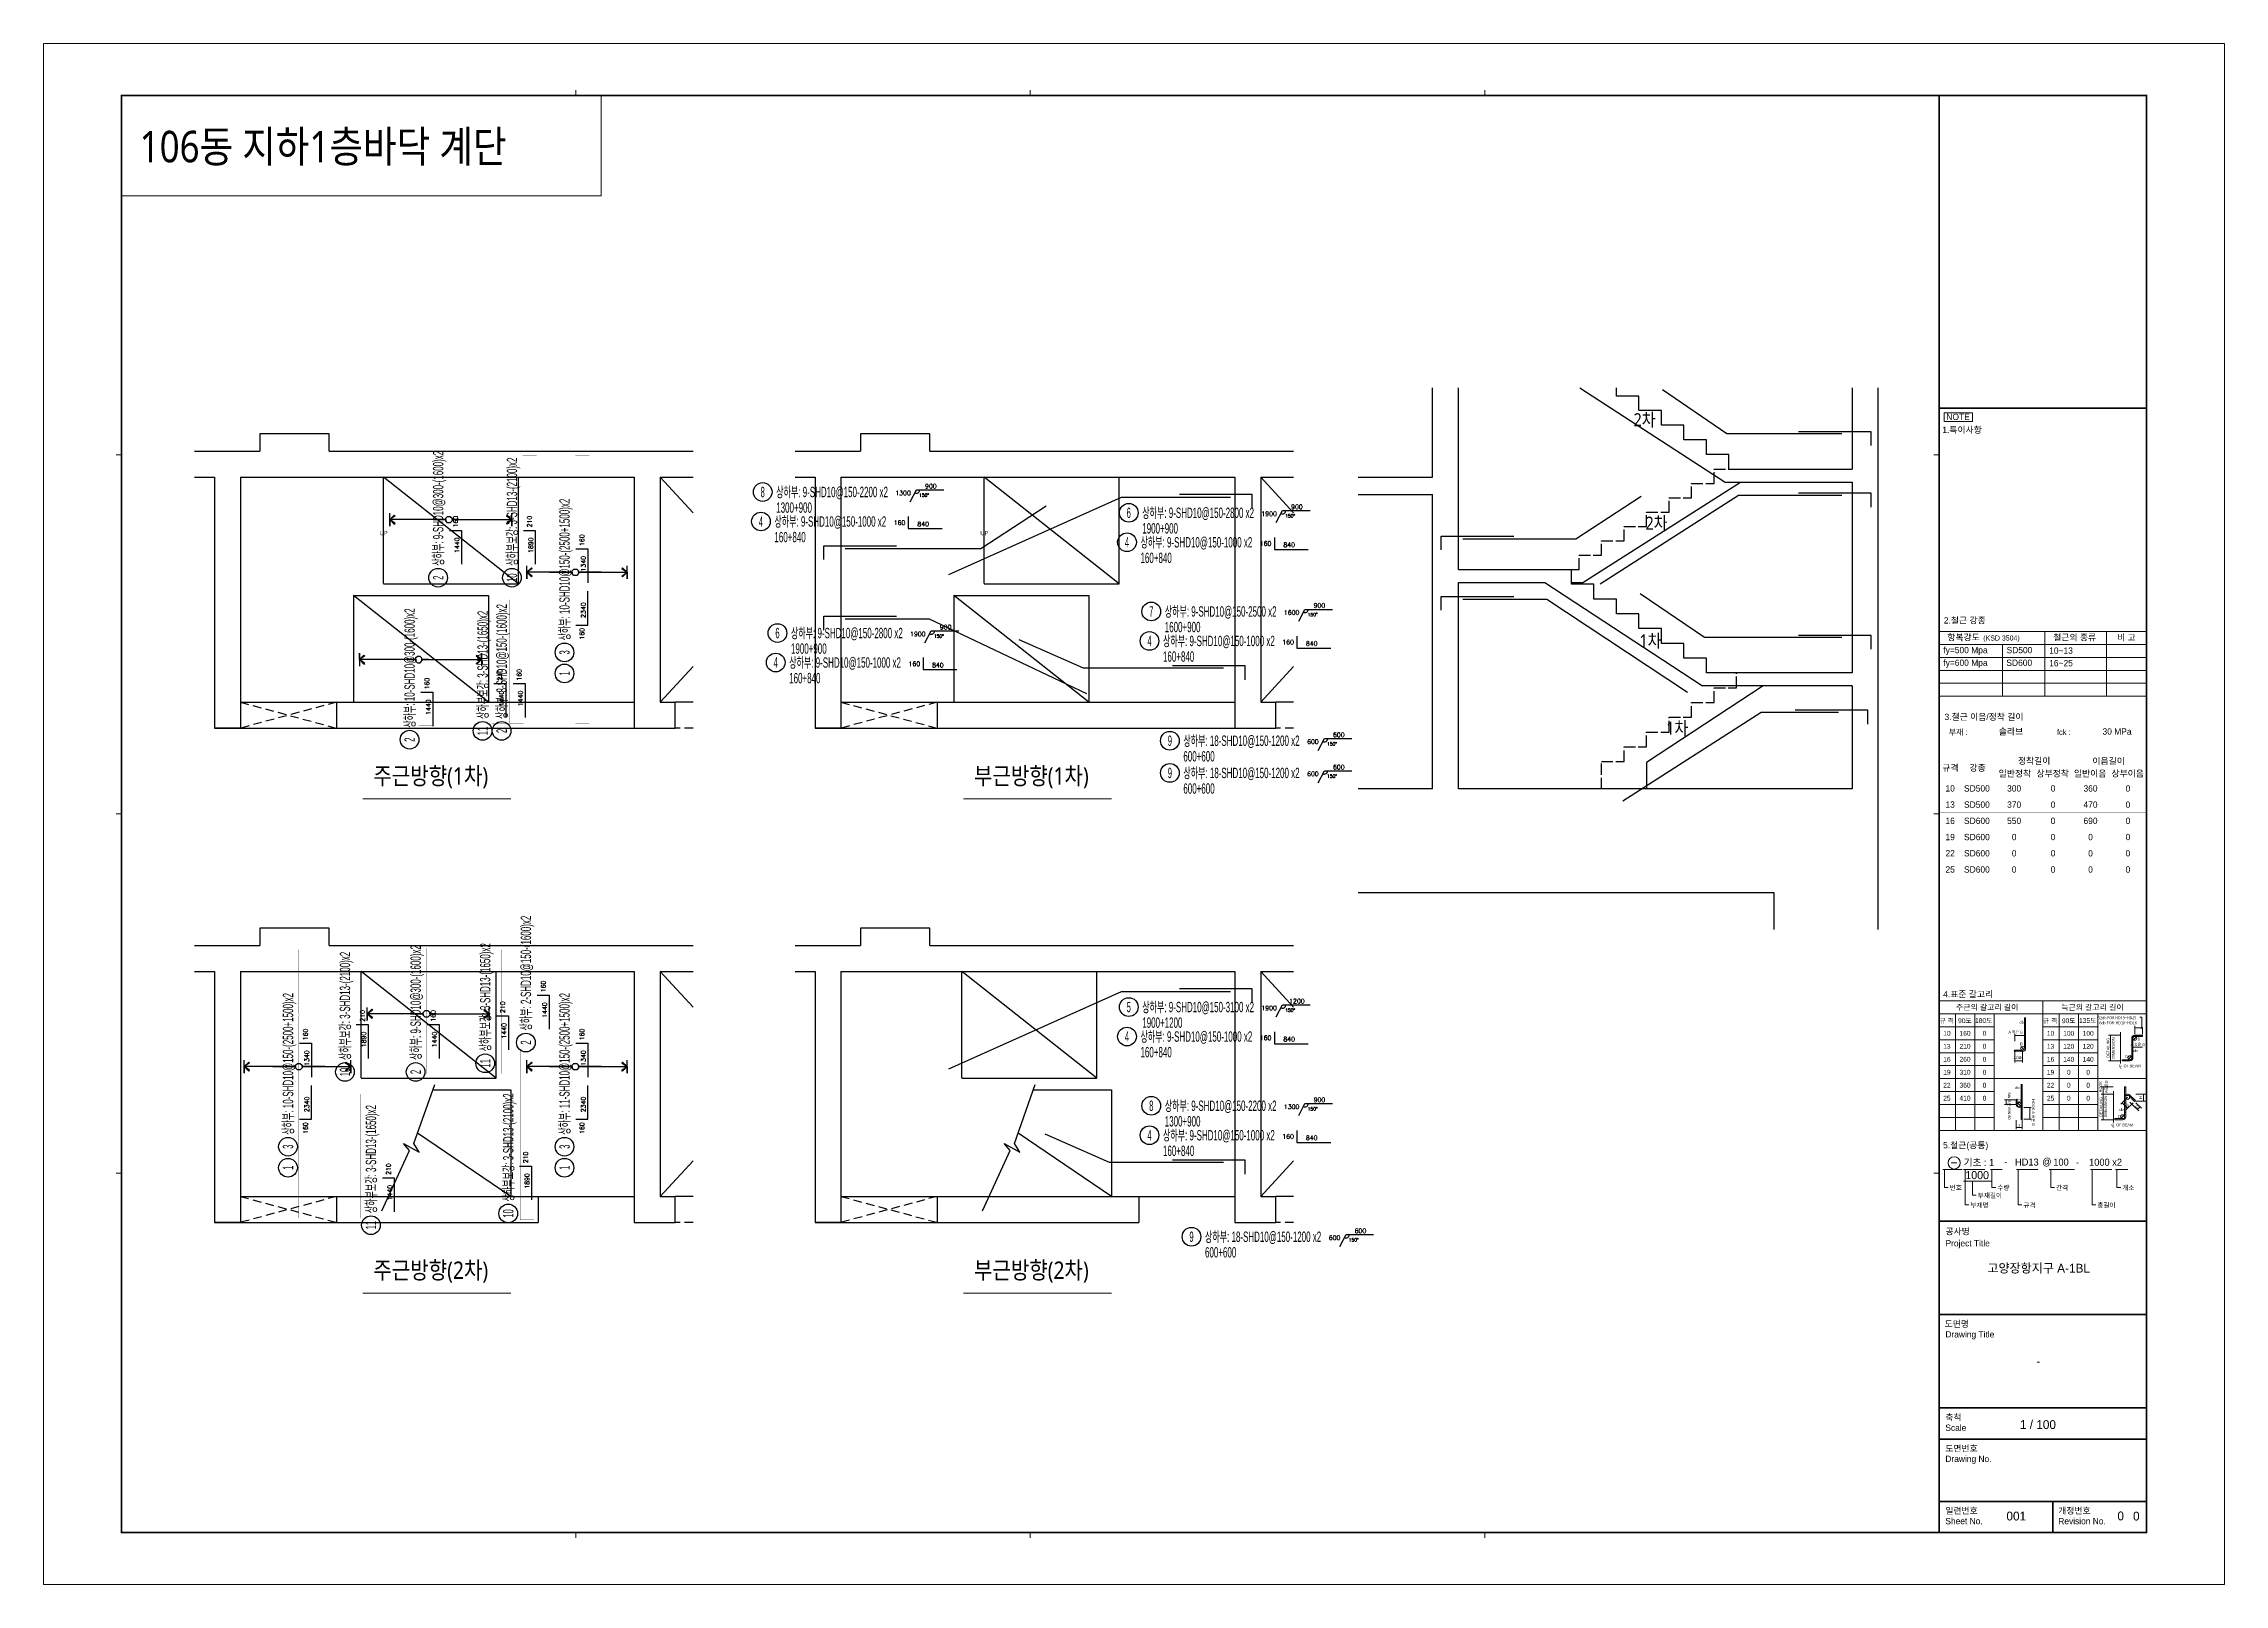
# Model space of a CAD drawing. Header units: millimetres. Extents: x 350420 to 672135, y -312840 to -44390.
# Drawn here: x 418421 to 443621, y -289264 to -271465 of the extents above; entities that cross this region are included whole.
import ezdxf
from ezdxf.enums import TextEntityAlignment as Align

# ---------------------------------------------------------------- set-up
doc = ezdxf.new("R2010")
doc.units = ezdxf.units.MM
doc.header["$LTSCALE"] = 65
for name, pattern in [('HID', [2.5, 2, -0.5]), ('XS-지하주차장$0$DDOT', [14, 12, -1, 0, -1]), ('XS-지하주차장$0$HID', [2.3, 1.5, -0.8])]:
    doc.linetypes.add(name, pattern=pattern)
doc.layers.get('Defpoints').update_dxf_attribs({"color": 145})
for name, color, linetype in [('FIN', 8, 'Continuous'), ('RP_TAG', 7, 'Continuous'), ('W1', 11, 'Continuous'), ('XDIM', 7, 'Continuous'), ('XREBAR', 1, 'Continuous'), ('XS-지하주차장$0$BEAM', 6, 'XS-지하주차장$0$HID'), ('XS-지하주차장$0$COL', 2, 'Continuous'), ('XS-지하주차장$0$EL7', 7, 'Continuous'), ('XS-지하주차장$0$FP-CORE', 8, 'Continuous'), ('XS-지하주차장$0$OPEN', 9, 'XS-지하주차장$0$DDOT'), ('XS-지하주차장$0$W1', 2, 'Continuous'), ('XS-지하주차장$0$W1-H', 11, 'XS-지하주차장$0$HID'), ('XTAG', 7, 'Continuous')]:
    doc.layers.add(name, color=color, linetype=linetype)
doc.layers.add('XTITLE', color=22, linetype='Continuous', lineweight=0)
doc.styles.add('ARIAL', font='malgun.ttf')
doc.styles.add('HYULL', font='Dotum.ttf')
doc.styles.add('RPWK1', font='arial.ttf', dxfattribs={"bigfont": 'whgtxt.shx'})
doc.styles.add('RPWK2', font='romans.shx', dxfattribs={"bigfont": 'whgtxt.shx'})
doc.styles.add('XRebarSheet', font='Hmkmrhd_0.ttf')
doc.styles.add('돋움', font='malgun.ttf')
doc.dimstyles.new('NDIM', dxfattribs={"dimtxt": 3, "dimasz": 1.5, "dimexe": 2, "dimexo": 2, "dimgap": 1, "dimtad": 1, "dimdec": 0, "dimdsep": 46, "dimlunit": 6, "dimtxsty": 'ARIAL', "dimblk": 'DOT', "dimcen": 1, "dimclrd": 256, "dimclre": 7, "dimclrt": 3, "dimadec": 0, "dimazin": 0, "dimtfac": 1, "dimtdec": 0, "dimtix": 1, "dimtmove": 2, "dimatfit": 3, "dimldrblk": 'DOT', "dimfxl": 0, "dimtvp": 1, "dimtolj": 1, "dimlwd": -1, "dimlwe": -1, "dimarcsym": 0})

msp = doc.modelspace()

# ---------------------------------------------------------------- texts
at = {"layer": 'RP_TAG', "color": 2, "linetype": 'Continuous', "ltscale": 100, "style": 'RPWK2'}
for s, p in [('1300', (428441.6, -276656.1)), ('1900', (432671.6, -276896.1)), ('1600', (432931.6, -278036.1)), ('1900', (428612.1, -278285.2)), ('600', (433155.6, -279529.3)), ('600', (433155.6, -279901.5)), ('1900', (432671.6, -282606.1)), ('1300', (432931.6, -283746.1)), ('600', (433405.6, -285259.3))]:
    msp.add_text(s, height=52.27, dxfattribs=at).set_placement(p, align=Align.MIDDLE_RIGHT)
for p in [(428537.7, -276711), (432767.7, -276951), (433027.7, -278091), (428708.2, -278340.2), (433251.7, -279584.3), (433251.7, -279956.4), (432767.7, -282661), (433027.7, -283801), (433501.7, -285314.3)]:
    msp.add_text('150%%D', height=37.33, dxfattribs=at).set_placement(p, align=Align.BOTTOM_LEFT)
for s, p in [('900', (428673.7, -276618.7)), ('900', (432903.7, -276858.7)), ('840', (428584.5, -277056.7)), ('840', (432814.5, -277296.7)), ('900', (433163.7, -277998.7)), ('900', (428844.2, -278247.9)), ('840', (433074.5, -278436.7)), ('840', (428755, -278685.9)), ('600', (433387.7, -279492)), ('600', (433387.7, -279864.1)), ('1200', (432903.7, -282568.7)), ('840', (432814.5, -283006.7)), ('900', (433163.7, -283708.7)), ('840', (433074.5, -284146.7)), ('600', (433637.7, -285222))]:
    msp.add_text(s, height=52.27, dxfattribs=at).set_placement(p, align=Align.BOTTOM_CENTER)
for s, p in [('160', (423223.5, -277053.6)), ('210', (424076.6, -277053.6)), ('160', (424683.7, -277268.3)), ('210', (423737.2, -278823.6)), ('160', (423957.2, -278823.6)), ('160', (422893.4, -278924.9)), ('160', (424237.2, -282423.6)), ('210', (422146.6, -282763.6)), ('160', (422963.5, -282763.6)), ('210', (423767.1, -282663.6)), ('160', (421488.5, -282978.3)), ('160', (424683.7, -282978.3)), ('210', (422447.1, -284533.6)), ('210', (424033.5, -284398.4))]:
    msp.add_text(s, height=52.27, rotation=90.00019, dxfattribs=at).set_placement(p, align=Align.BOTTOM_LEFT)
for s, rotation, p in [('1440', 90.00019, (423239, -277259.2)), ('1890', 90.00019, (424092.1, -277259.2)), ('1340', 90.00019, (424699.2, -277473.9)), ('2340', 90.00021, (424699.2, -278009.7)), ('1440', 90.00019, (423752.7, -279029.2)), ('1440', 90.00019, (423972.7, -279029.2)), ('1440', 90.00019, (422908.9, -279130.4)), ('1440', 90.00019, (424252.7, -282629.2)), ('1890', 90.00019, (422162.1, -282969.2)), ('1440', 90.00019, (422979, -282969.2)), ('1440', 90.00019, (423782.6, -282869.2)), ('1340', 90.00019, (421504, -283183.9)), ('1340', 90.00019, (424699.2, -283183.9)), ('2340', 90.00021, (421504, -283719.7)), ('2340', 90.00021, (424699.2, -283719.7)), ('1440', 90.00019, (422462.6, -284739.2)), ('1890', 90.00019, (424049, -284603.9))]:
    msp.add_text(s, height=52.27, rotation=rotation, dxfattribs=at).set_placement(p, align=Align.BOTTOM_CENTER)
for p in [(428379, -277041.2), (432609, -277281.2), (432869, -278421.2), (428549.5, -278670.4), (432609, -282991.2), (432869, -284131.2)]:
    msp.add_text('160', height=52.27, dxfattribs=at).set_placement(p, align=Align.BOTTOM_RIGHT)
for p in [(424683.7, -278215.3), (421488.5, -283925.3), (424683.7, -283925.3)]:
    msp.add_text('160', height=52.27, rotation=90.00021, dxfattribs=at).set_placement(p, align=Align.BOTTOM_RIGHT)
at = {"layer": 'XTITLE', "color": 2, "style": '돋움', "width": 0.85}
for s, height, p in [('106동 지하1층바닥 계단', 364.067, (419531.4, -272654.5)), ('2차', 150, (436793.5, -275809.9)), ('2차', 150, (436931.4, -277004.5)), ('1차', 150, (436861.4, -278364.5)), ('1차', 150, (437171.4, -279374.5)), ('주근방향(1차)', 200, (422231.4, -279924.5)), ('부근방향(1차)', 200, (429171.4, -279924.5)), ('주근방향(2차)', 200, (422231.4, -285634.5)), ('부근방향(2차)', 200, (429171.4, -285634.5))]:
    msp.add_text(s, height=height, dxfattribs=at).set_placement(p, align=Align.MIDDLE_LEFT)

# ---------------------------------------------------------------- blocks, each defined once
blk = doc.blocks.new('_Dot')
at = {"color": 0, "linetype": 'ByBlock', "lineweight": -2}
blk.add_line((-0.5, 0), (-1, 0), dxfattribs=at)
at = {"color": 0, "linetype": 'ByBlock', "const_width": 0.5}
blk.add_lwpolyline([(-0.25, 0, 1), (0.25, 0, 1)], format="xyb", close=True, dxfattribs=at)
blk = doc.blocks.new('*D7')
at = {"color": 7, "transparency": 16777216}
for p, q in [((80432, 20451), (80432, 20463)), ((80477, 20451), (80477, 20463))]:
    blk.add_line(p, q, dxfattribs=at)
at = {"transparency": 16777216}
blk.add_line((80433, 20461), (80475, 20461), dxfattribs=at)
at = {"layer": 'Defpoints', "color": 0, "transparency": 16777216}
for p in [(80432, 20449), (80477, 20461), (80477, 20449)]:
    blk.add_point(p, dxfattribs=at)
at = {"transparency": 16777216, "xscale": 1.5, "yscale": 1.5, "zscale": 1.5, "rotation": 180}
blk.add_blockref('_Dot', (80432, 20461), dxfattribs=at)
at = {"transparency": 16777216, "xscale": 1.5, "yscale": 1.5, "zscale": 1.5}
blk.add_blockref('_Dot', (80477, 20461), dxfattribs=at)
blk = doc.blocks.new('*D8')
at = {"color": 7, "transparency": 16777216}
for p, q in [((76172, 19024), (76172, 19045)), ((76217, 19024), (76217, 19045))]:
    blk.add_line(p, q, dxfattribs=at)
at = {"transparency": 16777216}
blk.add_line((76215, 19043), (76174, 19043), dxfattribs=at)
at = {"layer": 'Defpoints', "color": 0, "transparency": 16777216}
for p in [(76172, 19043), (76172, 19022), (76217, 19022)]:
    blk.add_point(p, dxfattribs=at)
at = {"transparency": 16777216, "xscale": 1.5, "yscale": 1.5, "zscale": 1.5, "rotation": 180}
blk.add_blockref('_Dot', (76172, 19043), dxfattribs=at)
at = {"transparency": 16777216, "xscale": 1.5, "yscale": 1.5, "zscale": 1.5}
blk.add_blockref('_Dot', (76217, 19043), dxfattribs=at)
blk = doc.blocks.new('*D9')
at = {"transparency": 16777216}
blk.add_line((80158, 18181), (80199, 18181), dxfattribs=at)
at = {"layer": 'Defpoints', "color": 0, "transparency": 16777216}
for p in [(80156, 18181), (80201, 18181), (80201, 18181)]:
    blk.add_point(p, dxfattribs=at)
at = {"transparency": 16777216, "xscale": 1.5, "yscale": 1.5, "zscale": 1.5, "rotation": 180}
blk.add_blockref('_Dot', (80156, 18181), dxfattribs=at)
at = {"transparency": 16777216, "xscale": 1.5, "yscale": 1.5, "zscale": 1.5}
blk.add_blockref('_Dot', (80201, 18181), dxfattribs=at)
blk = doc.blocks.new('STFGHSTJH')
at = {"layer": 'FIN', "color": 5}
for p, q in [((-1030, 1190), (-2375, 307)), ((-2375, 307), (-2375, 0))]:
    blk.add_line(p, q, dxfattribs=at)
at = {"layer": 'FIN', "color": 5, "linetype": 'HID'}
for points in [[(-3245, 2535), (-3155, 2535), (-3155, 2701), (-2895, 2701), (-2895, 2866), (-2635, 2866), (-2635, 3032), (-2375, 3032), (-2375, 3198), (-2115, 3198), (-2115, 3364), (-1855, 3364), (-1855, 3529), (-1595, 3529), (-1595, 3695), (-1425, 3695)], [(-2895, 0), (-2895, 316), (-2635, 316), (-2635, 486), (-2375, 486), (-2375, 657), (-2115, 657), (-2115, 828), (-1855, 828), (-1855, 999), (-1595, 999), (-1595, 1169), (-1335, 1169), (-1335, 1340)]]:
    blk.add_lwpolyline(points, dxfattribs=at)
at = {"layer": 'FIN', "color": 5}
blk.add_lwpolyline([(-3245, 2385), (-3111, 2385), (-1291, 3545)], dxfattribs=at)
at = {"layer": 'W1', "color": 5}
for p, q in [((-4850, 3600), (-4850, 4635)), ((-4550, 2535), (-4550, 4635)), ((-3149, 4635), (-1469, 3545)), ((0, 4635), (0, 3695)), ((300, -1625), (300, 4635)), ((-5710, 3600), (-4850, 3600)), ((-1471, 3545), (0, 3545)), ((-1425, 3695), (0, 3695)), ((0, 3545), (0, 1340)), ((-5710, 3400), (-4850, 3400)), ((-4850, 0), (-4850, 3400)), ((-4550, 2535), (-3245, 2535)), ((-4550, 0), (-4550, 2385)), ((-4550, 2385), (-3550, 2385)), ((-3550, 2385), (-1730, 1190)), ((0, 1340), (-1685, 1340)), ((0, 1190), (-1730, 1190)), ((0, 1190), (0, 0)), ((-4850, 0), (-5710, 0)), ((0, 0), (-4550, 0)), ((-900, -1200), (-5710, -1200)), ((-900, -1625), (-900, -1200))]:
    blk.add_line(p, q, dxfattribs=at)
for points in [[(-1425, 3695), (-1425, 3864), (-1685, 3864), (-1685, 4033), (-1945, 4033), (-1945, 4201), (-2205, 4201), (-2205, 4370), (-2465, 4370), (-2465, 4539), (-2725, 4539), (-2725, 4635)], [(-1685, 1340), (-1685, 1511), (-1945, 1511), (-1945, 1681), (-2205, 1681), (-2205, 1852), (-2465, 1852), (-2465, 2023), (-2725, 2023), (-2725, 2194), (-2985, 2194), (-2985, 2364), (-3245, 2364), (-3245, 2535)]]:
    blk.add_lwpolyline(points, dxfattribs=at)
blk = doc.blocks.new('AERGAERGE')
at = {"layer": 'XS-지하주차장$0$BEAM'}
for p, q in [((-1720, 0), (-2830, -300)), ((-2830, 0), (-1720, -300)), ((2400, -300), (2195, -300))]:
    blk.add_line(p, q, dxfattribs=at)
at = {"layer": 'XS-지하주차장$0$COL', "color": 8}
blk.add_lwpolyline([(-1805, 2900), (-1805, 3100), (-2605, 3100), (-2605, 2900)], dxfattribs=at)
at = {"layer": 'XS-지하주차장$0$EL7'}
blk.add_line((2400, 0), (2195, 0), dxfattribs=at)
at = {"layer": 'XS-지하주차장$0$FP-CORE'}
for p, q in [((-1175, 1370), (-1175, 2600)), ((385, 1367), (-1175, 2600)), ((385, 1367), (385, 2600)), ((-1175, 1367), (385, 1367)), ((-1525, 1232), (-1525, 0)), ((-1525, 1232), (35, 1232)), ((35, 0), (-1525, 1232)), ((35, 1232), (35, 0))]:
    blk.add_line(p, q, dxfattribs=at)
at = {"layer": 'XS-지하주차장$0$OPEN'}
for p, q in [((2400, 2188), (2020, 2600)), ((2020, 0), (2400, 412))]:
    blk.add_line(p, q, dxfattribs=at)
at = {"layer": 'XS-지하주차장$0$W1', "color": 8}
for p, q in [((-3360, 2900), (-2605, 2900)), ((-1805, 2900), (2400, 2900)), ((-3360, 2600), (-3130, 2600)), ((-3130, 2600), (-3130, -300)), ((-2830, 2600), (1720, 2600)), ((-2830, 2600), (-2830, 0)), ((1720, 2600), (1720, -300)), ((2020, 2600), (2400, 2600)), ((2020, 2600), (2020, 0)), ((-2830, 0), (1720, 0)), ((1720, 0), (1720, -300)), ((2020, 0), (2195, 0)), ((2195, -300), (2195, 0)), ((-3130, -300), (1720, -300)), ((1720, -300), (2195, -300))]:
    blk.add_line(p, q, dxfattribs=at)
at = {"layer": 'XS-지하주차장$0$W1-H', "color": 8, "linetype": 'ByBlock'}
for p, q in [((-1805, 3100), (-2605, 3100)), ((-2605, 3100), (-2605, 2900)), ((-1805, 2900), (-1805, 3100)), ((-3360, 2900), (-2605, 2900)), ((-1805, 2900), (2400, 2900)), ((-3360, 2600), (-3130, 2600)), ((-3130, 2600), (-3130, -300)), ((-2830, 2600), (1720, 2600)), ((-2830, 2600), (-2830, -300)), ((1720, 2600), (1720, 0)), ((2020, 2600), (2400, 2600)), ((2020, 2600), (2020, 0)), ((-1720, 0), (1720, 0)), ((-1720, 0), (-1720, -300)), ((2020, 0), (2195, 0)), ((2195, -300), (2195, 0)), ((-2830, -300), (-3130, -300)), ((1720, -300), (2195, -300))]:
    blk.add_line(p, q, dxfattribs=at)
at = {"layer": 'XTITLE', "color": 2, "style": '돋움', "width": 0.85}
blk.add_text('UP', height=50, dxfattribs=at).set_placement((-1221, 1954), align=Align.MIDDLE_LEFT)
blk = doc.blocks.new('ADGADRGS')
at = {"layer": 'FIN'}
blk.add_lwpolyline([(-1560, 132), (-1240, 832), (-1310, 912), (-1130, 812), (-1190, 912), (-950, 1592)], dxfattribs=at)
at = {"layer": 'XS-지하주차장$0$BEAM'}
for p, q in [((-2085, 300), (-3195, 0)), ((-3195, 300), (-2085, 0)), ((2035, 0), (1830, 0))]:
    blk.add_line(p, q, dxfattribs=at)
at = {"layer": 'XS-지하주차장$0$COL', "color": 8}
blk.add_lwpolyline([(-2170, 3200), (-2170, 3400), (-2970, 3400), (-2970, 3200)], dxfattribs=at)
at = {"layer": 'XS-지하주차장$0$EL7'}
blk.add_line((2035, 300), (1830, 300), dxfattribs=at)
at = {"layer": 'XS-지하주차장$0$FP-CORE'}
for p, q in [((-1800, 1670), (-1800, 2900)), ((-240, 1667), (-1800, 2900)), ((-240, 1667), (-240, 2900)), ((-1800, 1667), (-240, 1667)), ((-971, 1532), (-70, 1532)), ((-70, 1532), (-70, 300)), ((-70, 300), (-1148, 1030))]:
    blk.add_line(p, q, dxfattribs=at)
at = {"layer": 'XS-지하주차장$0$OPEN'}
for p, q in [((2035, 2488), (1655, 2900)), ((1655, 300), (2035, 712))]:
    blk.add_line(p, q, dxfattribs=at)
at = {"layer": 'XS-지하주차장$0$W1', "color": 8}
for p, q in [((-3725, 3200), (-2970, 3200)), ((-2170, 3200), (2035, 3200)), ((-3725, 2900), (-3495, 2900)), ((-3495, 2900), (-3495, 0)), ((-3195, 2900), (1355, 2900)), ((-3195, 2900), (-3195, 300)), ((1355, 2900), (1355, 0)), ((1655, 2900), (2035, 2900)), ((1655, 2900), (1655, 300)), ((-3195, 300), (245, 300)), ((245, 300), (245, 0)), ((1655, 300), (1830, 300)), ((1830, 0), (1830, 300)), ((-3495, 0), (245, 0)), ((1355, 0), (1830, 0))]:
    blk.add_line(p, q, dxfattribs=at)
at = {"layer": 'XS-지하주차장$0$W1-H', "color": 8, "linetype": 'ByBlock'}
for p, q in [((-2170, 3400), (-2970, 3400)), ((-2970, 3400), (-2970, 3200)), ((-2170, 3200), (-2170, 3400)), ((-3725, 3200), (-2970, 3200)), ((-2170, 3200), (2035, 3200)), ((-3725, 2900), (-3495, 2900)), ((-3495, 2900), (-3495, 0)), ((-3195, 2900), (1355, 2900)), ((-3195, 2900), (-3195, 0)), ((1355, 2900), (1355, 300)), ((1655, 2900), (2035, 2900)), ((1655, 2900), (1655, 300)), ((-2085, 300), (1355, 300)), ((-2085, 300), (-2085, 0)), ((1655, 300), (1830, 300)), ((1830, 0), (1830, 300)), ((-3195, 0), (-3495, 0)), ((1355, 0), (1830, 0))]:
    blk.add_line(p, q, dxfattribs=at)
blk = doc.blocks.new('*U1882', base_point=(426773.6346, -278614.6004))
at = {"layer": 'RP_TAG', "color": 0, "linetype": 'Continuous', "ltscale": 100}
blk.add_circle((426880.6346, -278614.6004), 108, dxfattribs=at)
at = {"layer": 'RP_TAG', "color": 0, "linetype": 'Continuous', "ltscale": 100, "style": 'RPWK1', "width": 0.5}
blk.add_text('4', height=120, dxfattribs=at).set_placement((426880.6346, -278614.6004), align=Align.MIDDLE_CENTER)
at = {"layer": 'RP_TAG', "color": 0, "linetype": 'Continuous', "ltscale": 100, "style": 'RPWK1', "width": 0.55}
for s, p in [('상하부: 9-SHD10@150-1000 x2', (427036.6346, -278614.6004)), ('160+840', (427036.6346, -278794.6004))]:
    blk.add_text(s, height=120, dxfattribs=at).set_placement(p, align=Align.MIDDLE_LEFT)
blk = doc.blocks.new('*U1883', base_point=(430833.1171, -282935.4277))
at = {"layer": 'RP_TAG', "color": 0, "linetype": 'Continuous', "ltscale": 100}
blk.add_circle((430940.1171, -282935.4277), 108, dxfattribs=at)
at = {"layer": 'RP_TAG', "color": 0, "linetype": 'Continuous', "ltscale": 100, "style": 'RPWK1', "width": 0.5}
blk.add_text('4', height=120, dxfattribs=at).set_placement((430940.1171, -282935.4277), align=Align.MIDDLE_CENTER)
at = {"layer": 'RP_TAG', "color": 0, "linetype": 'Continuous', "ltscale": 100, "style": 'RPWK1', "width": 0.55}
for s, p in [('상하부: 9-SHD10@150-1000 x2', (431096.1171, -282935.4277)), ('160+840', (431096.1171, -283115.4277))]:
    blk.add_text(s, height=120, dxfattribs=at).set_placement(p, align=Align.MIDDLE_LEFT)
blk = doc.blocks.new('*U1884', base_point=(431093.1171, -284075.4277))
at = {"layer": 'RP_TAG', "color": 0, "linetype": 'Continuous', "ltscale": 100}
blk.add_circle((431200.1171, -284075.4277), 108, dxfattribs=at)
at = {"layer": 'RP_TAG', "color": 0, "linetype": 'Continuous', "ltscale": 100, "style": 'RPWK1', "width": 0.55}
for s, p in [('상하부: 9-SHD10@150-1000 x2', (431356.1171, -284075.4277)), ('160+840', (431356.1171, -284255.4277))]:
    blk.add_text(s, height=120, dxfattribs=at).set_placement(p, align=Align.MIDDLE_LEFT)
at = {"layer": 'RP_TAG', "color": 0, "linetype": 'Continuous', "ltscale": 100, "style": 'RPWK1', "width": 0.5}
blk.add_text('4', height=120, dxfattribs=at).set_placement((431200.1171, -284075.4277), align=Align.MIDDLE_CENTER)
blk = doc.blocks.new('*U1885', base_point=(426603.1171, -276985.4277))
at = {"layer": 'RP_TAG', "color": 0, "linetype": 'Continuous', "ltscale": 100}
blk.add_circle((426710.1171, -276985.4277), 108, dxfattribs=at)
at = {"layer": 'RP_TAG', "color": 0, "linetype": 'Continuous', "ltscale": 100, "style": 'RPWK1', "width": 0.5}
blk.add_text('4', height=120, dxfattribs=at).set_placement((426710.1171, -276985.4277), align=Align.MIDDLE_CENTER)
at = {"layer": 'RP_TAG', "color": 0, "linetype": 'Continuous', "ltscale": 100, "style": 'RPWK1', "width": 0.55}
for s, p in [('상하부: 9-SHD10@150-1000 x2', (426866.1171, -276985.4277)), ('160+840', (426866.1171, -277165.4277))]:
    blk.add_text(s, height=120, dxfattribs=at).set_placement(p, align=Align.MIDDLE_LEFT)
blk = doc.blocks.new('*U1886', base_point=(431093.1171, -278365.4277))
at = {"layer": 'RP_TAG', "color": 0, "linetype": 'Continuous', "ltscale": 100}
blk.add_circle((431200.1171, -278365.4277), 108, dxfattribs=at)
at = {"layer": 'RP_TAG', "color": 0, "linetype": 'Continuous', "ltscale": 100, "style": 'RPWK1', "width": 0.5}
blk.add_text('4', height=120, dxfattribs=at).set_placement((431200.1171, -278365.4277), align=Align.MIDDLE_CENTER)
at = {"layer": 'RP_TAG', "color": 0, "linetype": 'Continuous', "ltscale": 100, "style": 'RPWK1', "width": 0.55}
for s, p in [('상하부: 9-SHD10@150-1000 x2', (431356.1171, -278365.4277)), ('160+840', (431356.1171, -278545.4277))]:
    blk.add_text(s, height=120, dxfattribs=at).set_placement(p, align=Align.MIDDLE_LEFT)
blk = doc.blocks.new('*U1887', base_point=(430833.1171, -277225.4277))
at = {"layer": 'RP_TAG', "color": 0, "linetype": 'Continuous', "ltscale": 100}
blk.add_circle((430940.1171, -277225.4277), 108, dxfattribs=at)
at = {"layer": 'RP_TAG', "color": 0, "linetype": 'Continuous', "ltscale": 100, "style": 'RPWK1', "width": 0.5}
blk.add_text('4', height=120, dxfattribs=at).set_placement((430940.1171, -277225.4277), align=Align.MIDDLE_CENTER)
at = {"layer": 'RP_TAG', "color": 0, "linetype": 'Continuous', "ltscale": 100, "style": 'RPWK1', "width": 0.55}
for s, p in [('상하부: 9-SHD10@150-1000 x2', (431096.1171, -277225.4277)), ('160+840', (431096.1171, -277405.4277))]:
    blk.add_text(s, height=120, dxfattribs=at).set_placement(p, align=Align.MIDDLE_LEFT)
blk = doc.blocks.new('*U1888', base_point=(431113.6346, -283734.6004))
at = {"layer": 'RP_TAG', "color": 0, "linetype": 'Continuous', "ltscale": 100}
blk.add_circle((431220.6346, -283734.6004), 108, dxfattribs=at)
at = {"layer": 'RP_TAG', "color": 0, "linetype": 'Continuous', "ltscale": 100, "style": 'RPWK1', "width": 0.5}
blk.add_text('8', height=120, dxfattribs=at).set_placement((431220.6346, -283734.6004), align=Align.MIDDLE_CENTER)
at = {"layer": 'RP_TAG', "color": 0, "linetype": 'Continuous', "ltscale": 100, "style": 'RPWK1', "width": 0.55}
for s, p in [('상하부: 9-SHD10@150-2200 x2', (431376.6346, -283734.6004)), ('1300+900', (431376.6346, -283914.6004))]:
    blk.add_text(s, height=120, dxfattribs=at).set_placement(p, align=Align.MIDDLE_LEFT)
blk = doc.blocks.new('*U1889', base_point=(426623.6346, -276644.6004))
at = {"layer": 'RP_TAG', "color": 0, "linetype": 'Continuous', "ltscale": 100}
blk.add_circle((426730.6346, -276644.6004), 108, dxfattribs=at)
at = {"layer": 'RP_TAG', "color": 0, "linetype": 'Continuous', "ltscale": 100, "style": 'RPWK1', "width": 0.5}
blk.add_text('8', height=120, dxfattribs=at).set_placement((426730.6346, -276644.6004), align=Align.MIDDLE_CENTER)
at = {"layer": 'RP_TAG', "color": 0, "linetype": 'Continuous', "ltscale": 100, "style": 'RPWK1', "width": 0.55}
for s, p in [('상하부: 9-SHD10@150-2200 x2', (426886.6346, -276644.6004)), ('1300+900', (426886.6346, -276824.6004))]:
    blk.add_text(s, height=120, dxfattribs=at).set_placement(p, align=Align.MIDDLE_LEFT)
blk = doc.blocks.new('*U1890', base_point=(431328.5, -279517.8588))
at = {"layer": 'RP_TAG', "color": 0, "linetype": 'Continuous', "ltscale": 100}
blk.add_circle((431435.5, -279517.8588), 108, dxfattribs=at)
at = {"layer": 'RP_TAG', "color": 0, "linetype": 'Continuous', "ltscale": 100, "style": 'RPWK1', "width": 0.5}
blk.add_text('9', height=120, dxfattribs=at).set_placement((431435.5, -279517.8588), align=Align.MIDDLE_CENTER)
at = {"layer": 'RP_TAG', "color": 0, "linetype": 'Continuous', "ltscale": 100, "style": 'RPWK1', "width": 0.55}
for s, p in [('상하부: 18-SHD10@150-1200 x2', (431591.5, -279517.8588)), ('600+600', (431591.5, -279697.8588))]:
    blk.add_text(s, height=120, dxfattribs=at).set_placement(p, align=Align.MIDDLE_LEFT)
blk = doc.blocks.new('*U1891', base_point=(431328.5, -279890))
at = {"layer": 'RP_TAG', "color": 0, "linetype": 'Continuous', "ltscale": 100}
blk.add_circle((431435.5, -279890), 108, dxfattribs=at)
at = {"layer": 'RP_TAG', "color": 0, "linetype": 'Continuous', "ltscale": 100, "style": 'RPWK1', "width": 0.5}
blk.add_text('9', height=120, dxfattribs=at).set_placement((431435.5, -279890), align=Align.MIDDLE_CENTER)
at = {"layer": 'RP_TAG', "color": 0, "linetype": 'Continuous', "ltscale": 100, "style": 'RPWK1', "width": 0.55}
for s, p in [('상하부: 18-SHD10@150-1200 x2', (431591.5, -279890)), ('600+600', (431591.5, -280070))]:
    blk.add_text(s, height=120, dxfattribs=at).set_placement(p, align=Align.MIDDLE_LEFT)
blk = doc.blocks.new('*U1892', base_point=(431578.5, -285247.8588))
at = {"layer": 'RP_TAG', "color": 0, "linetype": 'Continuous', "ltscale": 100}
blk.add_circle((431685.5, -285247.8588), 108, dxfattribs=at)
at = {"layer": 'RP_TAG', "color": 0, "linetype": 'Continuous', "ltscale": 100, "style": 'RPWK1', "width": 0.5}
blk.add_text('9', height=120, dxfattribs=at).set_placement((431685.5, -285247.8588), align=Align.MIDDLE_CENTER)
at = {"layer": 'RP_TAG', "color": 0, "linetype": 'Continuous', "ltscale": 100, "style": 'RPWK1', "width": 0.55}
for s, p in [('상하부: 18-SHD10@150-1200 x2', (431841.5, -285247.8588)), ('600+600', (431841.5, -285427.8588))]:
    blk.add_text(s, height=120, dxfattribs=at).set_placement(p, align=Align.MIDDLE_LEFT)
blk = doc.blocks.new('*U1893', base_point=(431113.6346, -278024.6004))
at = {"layer": 'RP_TAG', "color": 0, "linetype": 'Continuous', "ltscale": 100}
blk.add_circle((431220.6346, -278024.6004), 108, dxfattribs=at)
at = {"layer": 'RP_TAG', "color": 0, "linetype": 'Continuous', "ltscale": 100, "style": 'RPWK1', "width": 0.55}
for s, p in [('상하부: 9-SHD10@150-2500 x2', (431376.6346, -278024.6004)), ('1600+900', (431376.6346, -278204.6004))]:
    blk.add_text(s, height=120, dxfattribs=at).set_placement(p, align=Align.MIDDLE_LEFT)
at = {"layer": 'RP_TAG', "color": 0, "linetype": 'Continuous', "ltscale": 100, "style": 'RPWK1', "width": 0.5}
blk.add_text('7', height=120, dxfattribs=at).set_placement((431220.6346, -278024.6004), align=Align.MIDDLE_CENTER)
blk = doc.blocks.new('*U1894', base_point=(426794.1521, -278273.7731))
at = {"layer": 'RP_TAG', "color": 0, "linetype": 'Continuous', "ltscale": 100}
blk.add_circle((426901.1521, -278273.7731), 108, dxfattribs=at)
at = {"layer": 'RP_TAG', "color": 0, "linetype": 'Continuous', "ltscale": 100, "style": 'RPWK1', "width": 0.55}
for s, p in [('상하부: 9-SHD10@150-2800 x2', (427057.1521, -278273.7731)), ('1900+900', (427057.1521, -278453.7731))]:
    blk.add_text(s, height=120, dxfattribs=at).set_placement(p, align=Align.MIDDLE_LEFT)
at = {"layer": 'RP_TAG', "color": 0, "linetype": 'Continuous', "ltscale": 100, "style": 'RPWK1', "width": 0.5}
blk.add_text('6', height=120, dxfattribs=at).set_placement((426901.1521, -278273.7731), align=Align.MIDDLE_CENTER)
blk = doc.blocks.new('*U1895', base_point=(430853.6346, -276884.6004))
at = {"layer": 'RP_TAG', "color": 0, "linetype": 'Continuous', "ltscale": 100}
blk.add_circle((430960.6346, -276884.6004), 108, dxfattribs=at)
at = {"layer": 'RP_TAG', "color": 0, "linetype": 'Continuous', "ltscale": 100, "style": 'RPWK1', "width": 0.5}
blk.add_text('6', height=120, dxfattribs=at).set_placement((430960.6346, -276884.6004), align=Align.MIDDLE_CENTER)
at = {"layer": 'RP_TAG', "color": 0, "linetype": 'Continuous', "ltscale": 100, "style": 'RPWK1', "width": 0.55}
for s, p in [('상하부: 9-SHD10@150-2800 x2', (431116.6346, -276884.6004)), ('1900+900', (431116.6346, -277064.6004))]:
    blk.add_text(s, height=120, dxfattribs=at).set_placement(p, align=Align.MIDDLE_LEFT)
blk = doc.blocks.new('*U1896', base_point=(430853.6346, -282594.6004))
at = {"layer": 'RP_TAG', "color": 0, "linetype": 'Continuous', "ltscale": 100}
blk.add_circle((430960.6346, -282594.6004), 108, dxfattribs=at)
at = {"layer": 'RP_TAG', "color": 0, "linetype": 'Continuous', "ltscale": 100, "style": 'RPWK1', "width": 0.5}
blk.add_text('5', height=120, dxfattribs=at).set_placement((430960.6346, -282594.6004), align=Align.MIDDLE_CENTER)
at = {"layer": 'RP_TAG', "color": 0, "linetype": 'Continuous', "ltscale": 100, "style": 'RPWK1', "width": 0.55}
for s, p in [('상하부: 9-SHD10@150-3100 x2', (431116.6346, -282594.6004)), ('1900+1200', (431116.6346, -282774.6004))]:
    blk.add_text(s, height=120, dxfattribs=at).set_placement(p, align=Align.MIDDLE_LEFT)
blk = doc.blocks.new('*U1897', base_point=(424440.1346, -278389.6801))
at = {"layer": 'RP_TAG', "color": 0, "linetype": 'Continuous', "ltscale": 100}
for centre in [(424440.135032, -278497.6801), (424440.135904, -278740.6801)]:
    blk.add_circle(centre, 108, dxfattribs=at)
at = {"layer": 'RP_TAG', "color": 0, "linetype": 'Continuous', "ltscale": 100, "style": 'RPWK1', "width": 0.55}
blk.add_text('상하부: 10-SHD10@150-(2500+1500)x2', height=120, rotation=90.0002104601, dxfattribs=at).set_placement((424440.13448, -278359.6801), align=Align.MIDDLE_LEFT)
at = {"layer": 'RP_TAG', "color": 0, "linetype": 'Continuous', "ltscale": 100, "style": 'RPWK1', "oblique": 359.9999999951, "width": 0.5}
for s, p in [('3', (424440.135032, -278497.6801)), ('1', (424440.135904, -278740.6801))]:
    blk.add_text(s, height=120, rotation=90.0002104552, dxfattribs=at).set_placement(p, align=Align.MIDDLE_CENTER)
blk = doc.blocks.new('*U1898', base_point=(421245, -284099.6801))
at = {"layer": 'RP_TAG', "color": 0, "linetype": 'Continuous', "ltscale": 100}
for centre in [(421245.000432, -284207.6801), (421245.001304, -284450.6801)]:
    blk.add_circle(centre, 108, dxfattribs=at)
at = {"layer": 'RP_TAG', "color": 0, "linetype": 'Continuous', "ltscale": 100, "style": 'RPWK1', "width": 0.55}
blk.add_text('상하부: 10-SHD10@150-(2500+1500)x2', height=120, rotation=90.0002104601, dxfattribs=at).set_placement((421244.99988, -284069.6801), align=Align.MIDDLE_LEFT)
at = {"layer": 'RP_TAG', "color": 0, "linetype": 'Continuous', "ltscale": 100, "style": 'RPWK1', "oblique": 0.0000000018, "width": 0.5}
for s, p in [('3', (421245.000432, -284207.6801)), ('1', (421245.001304, -284450.6801))]:
    blk.add_text(s, height=120, rotation=90.0002104619, dxfattribs=at).set_placement(p, align=Align.MIDDLE_CENTER)
blk = doc.blocks.new('*U1899', base_point=(424440.1346, -284099.6801))
at = {"layer": 'RP_TAG', "color": 0, "linetype": 'Continuous', "ltscale": 100}
for centre in [(424440.135032, -284207.6801), (424440.135904, -284450.6801)]:
    blk.add_circle(centre, 108, dxfattribs=at)
at = {"layer": 'RP_TAG', "color": 0, "linetype": 'Continuous', "ltscale": 100, "style": 'RPWK1', "width": 0.55}
blk.add_text('상하부: 11-SHD10@150-(2500+1500)x2', height=120, rotation=90.0002104601, dxfattribs=at).set_placement((424440.13448, -284069.6801), align=Align.MIDDLE_LEFT)
at = {"layer": 'RP_TAG', "color": 0, "linetype": 'Continuous', "ltscale": 100, "style": 'RPWK1', "width": 0.5}
for s, oblique, p in [('3', 0.0000000017, (424440.135032, -284207.6801)), ('1', 0.0000000018, (424440.135904, -284450.6801))]:
    blk.add_text(s, height=120, rotation=90.0002104619, dxfattribs=dict(at, oblique=oblique)).set_placement(p, align=Align.MIDDLE_CENTER)
blk = doc.blocks.new('*U1900', base_point=(423713.7012, -279296.4955))
at = {"layer": 'RP_TAG', "color": 0, "linetype": 'Continuous', "ltscale": 100}
blk.add_circle((423713.701632, -279404.4955), 108, dxfattribs=at)
at = {"layer": 'RP_TAG', "color": 0, "linetype": 'Continuous', "ltscale": 100, "style": 'RPWK1', "width": 0.55}
blk.add_text('상하부: 3-SHD10@150-(1600)x2', height=120, rotation=90.0002104601, dxfattribs=at).set_placement((423713.70108, -279266.4955), align=Align.MIDDLE_LEFT)
at = {"layer": 'RP_TAG', "color": 0, "linetype": 'Continuous', "ltscale": 100, "style": 'RPWK1', "oblique": 359.9999999951, "width": 0.5}
blk.add_text('2', height=120, rotation=90.0002104552, dxfattribs=at).set_placement((423713.701632, -279404.4955), align=Align.MIDDLE_CENTER)
blk = doc.blocks.new('*U1901', base_point=(423993.7012, -282896.4955))
at = {"layer": 'RP_TAG', "color": 0, "linetype": 'Continuous', "ltscale": 100}
blk.add_circle((423993.701632, -283004.4955), 108, dxfattribs=at)
at = {"layer": 'RP_TAG', "color": 0, "linetype": 'Continuous', "ltscale": 100, "style": 'RPWK1', "width": 0.55}
blk.add_text('상하부: 2-SHD10@150-(1600)x2', height=120, rotation=90.0002104601, dxfattribs=at).set_placement((423993.70108, -282866.4955), align=Align.MIDDLE_LEFT)
at = {"layer": 'RP_TAG', "color": 0, "linetype": 'Continuous', "ltscale": 100, "style": 'RPWK1', "oblique": 0.0000000018, "width": 0.5}
blk.add_text('2', height=120, rotation=90.0002104619, dxfattribs=at).set_placement((423993.701632, -283004.4955), align=Align.MIDDLE_CENTER)
blk = doc.blocks.new('*U1902', base_point=(422980, -277526.4955))
at = {"layer": 'RP_TAG', "color": 0, "linetype": 'Continuous', "ltscale": 100}
blk.add_circle((422980.000432, -277634.4955), 108, dxfattribs=at)
at = {"layer": 'RP_TAG', "color": 0, "linetype": 'Continuous', "ltscale": 100, "style": 'RPWK1', "width": 0.55}
blk.add_text('상하부: 9-SHD10@300-(1600)x2', height=120, rotation=90.0002104601, dxfattribs=at).set_placement((422979.99988, -277496.4955), align=Align.MIDDLE_LEFT)
at = {"layer": 'RP_TAG', "color": 0, "linetype": 'Continuous', "ltscale": 100, "style": 'RPWK1', "oblique": 0.0000000018, "width": 0.5}
blk.add_text('2', height=120, rotation=90.0002104619, dxfattribs=at).set_placement((422980.000432, -277634.4955), align=Align.MIDDLE_CENTER)
blk = doc.blocks.new('*U1903', base_point=(422649.8654, -279397.7455))
at = {"layer": 'RP_TAG', "color": 0, "linetype": 'Continuous', "ltscale": 100}
blk.add_circle((422649.865832, -279505.7455), 108, dxfattribs=at)
at = {"layer": 'RP_TAG', "color": 0, "linetype": 'Continuous', "ltscale": 100, "style": 'RPWK1', "width": 0.55}
blk.add_text('상하부: 10-SHD10@300-(1600)x2', height=120, rotation=90.0002104601, dxfattribs=at).set_placement((422649.86528, -279367.7455), align=Align.MIDDLE_LEFT)
at = {"layer": 'RP_TAG', "color": 0, "linetype": 'Continuous', "ltscale": 100, "style": 'RPWK1', "oblique": 359.9999999951, "width": 0.5}
blk.add_text('2', height=120, rotation=90.0002104552, dxfattribs=at).set_placement((422649.865832, -279505.7455), align=Align.MIDDLE_CENTER)
blk = doc.blocks.new('*U1904', base_point=(422720, -283236.4955))
at = {"layer": 'RP_TAG', "color": 0, "linetype": 'Continuous', "ltscale": 100}
blk.add_circle((422720.000432, -283344.4955), 108, dxfattribs=at)
at = {"layer": 'RP_TAG', "color": 0, "linetype": 'Continuous', "ltscale": 100, "style": 'RPWK1', "oblique": 359.9999999948, "width": 0.55}
blk.add_text('상하부: 9-SHD10@300-(1600)x2', height=120, rotation=90.000210454, dxfattribs=at).set_placement((422719.99988, -283206.4955), align=Align.MIDDLE_LEFT)
at = {"layer": 'RP_TAG', "color": 0, "linetype": 'Continuous', "ltscale": 100, "style": 'RPWK1', "oblique": 0.0000000018, "width": 0.5}
blk.add_text('2', height=120, rotation=90.0002104619, dxfattribs=at).set_placement((422720.000432, -283344.4955), align=Align.MIDDLE_CENTER)
blk = doc.blocks.new('*U1905', base_point=(423493.7012, -279296.4955))
at = {"layer": 'RP_TAG', "color": 0, "linetype": 'Continuous', "ltscale": 100}
blk.add_circle((423493.701632, -279404.4955), 108, dxfattribs=at)
at = {"layer": 'RP_TAG', "color": 0, "linetype": 'Continuous', "ltscale": 100, "style": 'RPWK1', "width": 0.55}
blk.add_text('상하부보강: 3-SHD13-(1650)x2', height=120, rotation=90.0002104601, dxfattribs=at).set_placement((423493.70108, -279266.4955), align=Align.MIDDLE_LEFT)
at = {"layer": 'RP_TAG', "color": 0, "linetype": 'Continuous', "ltscale": 100, "style": 'RPWK1', "oblique": 0.0000000018, "width": 0.5}
blk.add_text('11', height=120, rotation=90.0002104619, dxfattribs=at).set_placement((423493.701632, -279404.4955), align=Align.MIDDLE_CENTER)
blk = doc.blocks.new('*U1906', base_point=(422203.5666, -285006.4955))
at = {"layer": 'RP_TAG', "color": 0, "linetype": 'Continuous', "ltscale": 100}
blk.add_circle((422203.567032, -285114.4955), 108, dxfattribs=at)
at = {"layer": 'RP_TAG', "color": 0, "linetype": 'Continuous', "ltscale": 100, "style": 'RPWK1', "width": 0.55}
blk.add_text('상하부보강: 3-SHD13-(1650)x2', height=120, rotation=90.0002104601, dxfattribs=at).set_placement((422203.56648, -284976.4955), align=Align.MIDDLE_LEFT)
at = {"layer": 'RP_TAG', "color": 0, "linetype": 'Continuous', "ltscale": 100, "style": 'RPWK1', "oblique": 359.9999999951, "width": 0.5}
blk.add_text('11', height=120, rotation=90.0002104552, dxfattribs=at).set_placement((422203.567032, -285114.4955), align=Align.MIDDLE_CENTER)
blk = doc.blocks.new('*U1907', base_point=(423523.5666, -283136.4955))
at = {"layer": 'RP_TAG', "color": 0, "linetype": 'Continuous', "ltscale": 100}
blk.add_circle((423523.567032, -283244.4955), 108, dxfattribs=at)
at = {"layer": 'RP_TAG', "color": 0, "linetype": 'Continuous', "ltscale": 100, "style": 'RPWK1', "width": 0.55}
blk.add_text('상하부보강: 3-SHD13-(1650)x2', height=120, rotation=90.0002104601, dxfattribs=at).set_placement((423523.56648, -283106.4955), align=Align.MIDDLE_LEFT)
at = {"layer": 'RP_TAG', "color": 0, "linetype": 'Continuous', "ltscale": 100, "style": 'RPWK1', "oblique": 0.0000000017, "width": 0.5}
blk.add_text('11', height=120, rotation=90.0002104619, dxfattribs=at).set_placement((423523.567032, -283244.4955), align=Align.MIDDLE_CENTER)
blk = doc.blocks.new('*U1908', base_point=(423833.0249, -277526.4955))
at = {"layer": 'RP_TAG', "color": 0, "linetype": 'Continuous', "ltscale": 100}
blk.add_circle((423833.025332, -277634.4955), 108, dxfattribs=at)
at = {"layer": 'RP_TAG', "color": 0, "linetype": 'Continuous', "ltscale": 100, "style": 'RPWK1', "width": 0.55}
blk.add_text('상하부보강: 3-SHD13-(2100)x2', height=120, rotation=90.0002104601, dxfattribs=at).set_placement((423833.02478, -277496.4955), align=Align.MIDDLE_LEFT)
at = {"layer": 'RP_TAG', "color": 0, "linetype": 'Continuous', "ltscale": 100, "style": 'RPWK1', "oblique": 359.9999999951, "width": 0.5}
blk.add_text('10', height=120, rotation=90.0002104552, dxfattribs=at).set_placement((423833.025332, -277634.4955), align=Align.MIDDLE_CENTER)
blk = doc.blocks.new('*U1909', base_point=(421903.0249, -283236.4955))
at = {"layer": 'RP_TAG', "color": 0, "linetype": 'Continuous', "ltscale": 100}
blk.add_circle((421903.025332, -283344.4955), 108, dxfattribs=at)
at = {"layer": 'RP_TAG', "color": 0, "linetype": 'Continuous', "ltscale": 100, "style": 'RPWK1', "oblique": 359.9999999948, "width": 0.55}
blk.add_text('상하부보강: 3-SHD13-(2100)x2', height=120, rotation=90.000210454, dxfattribs=at).set_placement((421903.02478, -283206.4955), align=Align.MIDDLE_LEFT)
at = {"layer": 'RP_TAG', "color": 0, "linetype": 'Continuous', "ltscale": 100, "style": 'RPWK1', "oblique": 359.9999999951, "width": 0.5}
blk.add_text('10', height=120, rotation=90.0002104552, dxfattribs=at).set_placement((421903.025332, -283344.4955), align=Align.MIDDLE_CENTER)
blk = doc.blocks.new('*U1910', base_point=(423790, -284871.25))
at = {"layer": 'RP_TAG', "color": 0, "linetype": 'Continuous', "ltscale": 100}
blk.add_circle((423790.000432, -284979.25), 108, dxfattribs=at)
at = {"layer": 'RP_TAG', "color": 0, "linetype": 'Continuous', "ltscale": 100, "style": 'RPWK1', "width": 0.55}
blk.add_text('상하부보강: 3-SHD13-(2100)x2', height=120, rotation=90.0002104601, dxfattribs=at).set_placement((423789.99988, -284841.25), align=Align.MIDDLE_LEFT)
at = {"layer": 'RP_TAG', "color": 0, "linetype": 'Continuous', "ltscale": 100, "style": 'RPWK1', "oblique": 359.9999999951, "width": 0.5}
blk.add_text('10', height=120, rotation=90.0002104552, dxfattribs=at).set_placement((423790.000432, -284979.25), align=Align.MIDDLE_CENTER)
blk = doc.blocks.new('dhs_sheet2e')
h = blk.add_hatch(color=256)
edge = h.paths.add_edge_path()
edge.add_line((76299, 21797), (76299, 20646.2))
edge.add_arc((76224.2, 20646.2), 74.7, -90, 0, ccw=False)
edge.add_line((76224.2, 20571.5), (75925.3, 20571.5))
edge.add_arc((75925.3, 20549.1), 22.4, 90, 270)
edge.add_line((75925.3, 20526.7), (76224.2, 20526.7))
edge.add_arc((76224.2, 20646.2), 119.6, 270, 360)
edge.add_line((76343.8, 20646.2), (76343.8, 21797))
edge.add_arc((76321.4, 21797), 22.4, 0, 180)
blk.add_hatch(color=256).paths.add_polyline_path([(80850.3, 21144.3), (80551.4, 21144.3, 0.4142136), (80431.9, 21024.7), (80431.9, 20621.2), (80431.9, 20277.5, -0.4142136), (80357.1, 20202.7), (80058.2, 20202.7), (80058.2, 20157.9), (80357.1, 20157.9, 0.4142136), (80476.7, 20277.5), (80476.7, 20621.2), (80476.7, 21024.7, -0.4142136), (80551.4, 21099.4), (80850.3, 21099.4)])
h = blk.add_hatch(color=256)
h.paths.add_polyline_path([(76216.8, 18481.2, -0.2277351), (76172, 18387.9), (76172, 17913.3, 1), (76216.8, 17913.3)])
h.paths.add_polyline_path([(76216.8, 19258.4, 1), (76172, 19258.4), (76172, 18481.2, -0.1833618), (76153.2, 18431.7, -0.6790836), (76150.1, 18423.9, -0.2067221), (76146.9, 18425.3, -0.6466922), (76022.6, 18481.2), (76022.6, 18660.6, 1), (75977.7, 18660.6), (75977.7, 18481.2, 1), (76216.8, 18481.2)])
h.paths.add_polyline_path([(76153.2, 18431.7, -0.0300135), (76146.9, 18425.3, 0.2067221), (76150.1, 18423.9, 0.6790836)], flags=17)
h = blk.add_hatch(color=256)
h.paths.add_polyline_path([(80200.9, 19160.1), (80156.1, 19160.1), (80156.1, 18756.6, -0.2277351), (80200.9, 18850)])
h.paths.add_polyline_path([(80156.1, 18756.6), (80156.1, 18353.1), (80156.1, 18009.4, -0.4142136), (80081.4, 17934.7), (79782.5, 17934.7), (79782.5, 17889.8), (80081.4, 17889.8, 0.4142136), (80200.9, 18009.4), (80200.9, 18353.1), (80200.9, 18756.6, -0.6681786), (80328.5, 18809.5), (80539.9, 18598.1), (80571.6, 18629.8), (80360.2, 18841.2, 0.6681786)])
at = {"color": 7}
for p, q in [((20500.6, 57331.7), (20500.6, 57531.5)), ((38004.8, 57331.7), (38004.8, 57531.5)), ((55508.9, 57331.7), (55508.9, 57531.5)), ((2996.4, 43498.2), (2796.7, 43498.2)), ((73013.1, 43498.2), (72813.3, 43498.2)), ((73013.1, 36694), (81003.6, 36694)), ((73013.1, 36194.6), (81003.6, 36194.6)), ((75452.6, 36194.6), (75452.6, 34197)), ((77085.8, 36694), (77085.8, 34197)), ((79453.7, 36694), (79453.7, 34197)), ((73013.1, 35695.2), (81003.6, 35695.2)), ((73013.1, 35195.8), (81003.6, 35195.8)), ((73013.1, 34696.4), (81003.6, 34696.4)), ((73013.1, 34197), (81003.6, 34197)), ((2996.4, 29664.7), (2796.7, 29664.7)), ((73013.1, 29664.7), (72813.3, 29664.7)), ((76343.8, 20916), (76343.8, 21141.7)), ((79996, 21144.3), (79533, 21144.3)), ((80551.4, 21191.6), (80551.4, 21507.4)), ((80850.3, 21191.6), (80850.3, 21435)), ((80431.9, 20947.5), (80431.9, 20685.3)), ((79996, 20157.9), (79533, 20157.9)), ((75953.1, 18660.6), (75532.2, 18660.6)), ((75953.1, 18481.2), (75532.2, 18481.2)), ((79720.2, 19160.1), (79257.5, 19160.1)), ((79720.2, 18876.2), (79257.5, 18876.2)), ((79720.2, 18876.2), (79257.5, 18876.2)), ((80273.9, 18754.9), (80011.4, 18492.3)), ((80485.3, 18543.5), (80222.7, 18281)), ((80591.1, 18876.2), (80958.3, 18876.2)), ((80591.1, 18607.2), (80958.3, 18607.2)), ((80594.5, 18543.5), (80804.2, 18333.8)), ((75977.7, 17876.9), (75977.7, 17530.5)), ((76216.8, 17876.9), (76216.8, 17530.5)), ((76270.6, 18361.7), (76562.3, 18361.7)), ((76270.6, 17913.3), (76562.3, 17913.3)), ((79720.2, 17885.5), (79257.5, 17885.5)), ((80488.8, 18437.8), (80698.5, 18228.1)), ((73477.6, 16230.5), (73697, 16230.5)), ((2996.4, 15831.2), (2796.7, 15831.2)), ((73013.1, 15831.2), (72813.3, 15831.2)), ((20500.6, 1997.6), (20500.6, 1797.9)), ((38004.8, 1997.6), (38004.8, 1797.9)), ((55508.9, 1997.6), (55508.9, 1797.9))]:
    blk.add_line(p, q, dxfattribs=at)
at = {"color": 7, "ltscale": 2}
for p, q in [((73013.1, 22471.6), (81003.6, 22471.6)), ((73013.1, 21972.2), (81003.6, 21972.2)), ((73637.3, 21972.2), (73637.3, 17477.6)), ((74386.4, 21972.2), (74386.4, 17477.6)), ((75135.6, 21972.2), (75135.6, 17477.6)), ((77008.3, 22471.6), (77008.3, 17477.6)), ((77632.6, 21972.2), (77632.6, 17477.6)), ((78381.7, 21972.2), (78381.7, 17477.6)), ((79130.8, 21972.2), (79130.8, 17477.6)), ((73013.1, 21472.8), (75135.6, 21472.8)), ((77008.3, 21472.8), (79130.8, 21472.8)), ((75135.6, 19475.2), (77008.3, 19475.2)), ((79130.8, 19475.2), (81003.6, 19475.2)), ((73013.1, 17477.6), (81003.6, 17477.6))]:
    blk.add_line(p, q, dxfattribs=at)
at = {"color": 1}
for p, q in [((75925.3, 20916), (75925.3, 21199.6)), ((75926.8, 21139.7), (76342.3, 21139.7)), ((76299, 21501), (76299, 21548.4)), ((76342.3, 21546.4), (76300.5, 21546.4)), ((76343.8, 21501), (76343.8, 21548.4)), ((75925.3, 20500.1), (75925.3, 20098.9)), ((76224.2, 20500.1), (76224.2, 20098.9)), ((76222.7, 20158.9), (75926.8, 20158.9))]:
    blk.add_line(p, q, dxfattribs=at)
for p, q in [((76299, 21797), (76299, 20646.2)), ((76343.8, 21797), (76343.8, 20646.2)), ((79607.9, 21142.4), (79607.9, 20159.8)), ((80431.9, 20277.5), (80431.9, 21024.7)), ((80476.7, 20277.5), (80476.7, 21024.7)), ((80498.6, 20971.9), (80604.3, 21077.5)), ((80551.4, 21144.3), (80850.3, 21144.3)), ((80850.3, 21099.4), (80551.4, 21099.4)), ((80553.3, 21432.5), (80848.4, 21432.5)), ((80742.8, 21835.3), (80817.5, 21835.3)), ((80817.5, 21835.3), (80817.5, 21432.5)), ((80850.3, 21144.3), (80850.3, 21099.4)), ((75925.3, 20571.5), (76224.2, 20571.5)), ((76224.2, 20526.7), (75925.3, 20526.7)), ((76277.1, 20593.4), (76171.4, 20699.1)), ((80058.2, 20202.7), (80357.1, 20202.7)), ((80058.2, 20157.9), (80058.2, 20202.7)), ((80304.3, 20224.6), (80410, 20330.3)), ((80835.3, 20687.8), (80431.9, 20687.8)), ((80357.1, 20157.9), (80058.2, 20157.9)), ((75592.1, 18659.1), (75592.1, 18482.7)), ((75977.7, 18660.6), (75977.7, 18481.2)), ((76022.6, 18660.6), (76022.6, 18481.2)), ((76150.1, 18428.4), (76044.4, 18534.1)), ((76172, 19258.4), (76172, 18481.2)), ((76216.8, 19258.4), (76216.8, 18481.2)), ((79332.2, 19158.3), (79332.2, 18878.1)), ((79332.2, 18874.3), (79332.2, 17887.4)), ((80065.6, 18544), (80274.3, 18335.3)), ((80156.1, 18353.1), (80156.1, 18756.6)), ((80200.9, 18353.1), (80200.9, 18756.6)), ((80328.5, 18809.5), (80539.9, 18598.1)), ((80357.7, 18568.9), (80698.5, 18228.1)), ((80360.2, 18841.2), (80571.6, 18629.8)), ((80539.9, 18598.1), (80571.6, 18629.8)), ((80883.4, 18874.3), (80883.4, 18609.1)), ((76502.4, 18360.2), (76502.4, 17914.8)), ((79782.5, 17889.8), (79782.5, 17934.7)), ((79782.5, 17934.7), (80081.4, 17934.7)), ((80081.4, 17889.8), (79782.5, 17889.8)), ((80028.6, 17956.6), (80134.2, 18062.2)), ((80156.1, 18353.1), (80156.1, 18009.4)), ((80200.9, 18353.1), (80200.9, 18009.4)), ((80749.9, 18385.4), (80646.9, 18282.4)), ((76215.3, 17590.4), (75979.2, 17590.4))]:
    blk.add_line(p, q)
at = {"linetype": 'Continuous'}
for p, q in [((79998.5, 20053.3), (79998.5, 21263.8)), ((79722.7, 17785.2), (79722.7, 18995.8))]:
    blk.add_line(p, q, dxfattribs=at)
at = {"color": 4}
for p, q in [((76216.8, 18481.2), (76216.8, 17913.3)), ((80156.1, 19160.1), (80200.9, 19160.1)), ((80156.1, 18756.6), (80156.1, 19160.1)), ((80200.9, 19160.1), (80200.9, 18850)), ((76172, 18387.9), (76172, 17913.3))]:
    blk.add_line(p, q, dxfattribs=at)
at = {"color": 1, "ltscale": 2}
for p, q in [((73160.8, 15979.6), (73897.2, 15979.6)), ((73217.3, 15979.6), (73217.3, 15288.3)), ((73955, 15979.6), (74769.1, 15979.6)), ((74011.5, 15979.6), (74011.5, 14611.4)), ((74992, 15979.6), (75438.1, 15979.6)), ((75048.5, 15979.6), (75048.5, 15288.3)), ((75998.4, 15979.6), (76812.5, 15979.6)), ((76054.9, 15979.6), (76054.9, 14611.4)), ((77253.2, 15979.6), (78222.3, 15979.6)), ((77309.7, 15979.6), (77309.7, 15288.3)), ((78846.9, 15979.6), (79661, 15979.6)), ((78903.4, 15979.6), (78903.4, 14611.4)), ((79804.8, 15979.6), (80281.2, 15979.6)), ((79861.3, 15979.6), (79861.3, 15288.3)), ((73217.3, 15288.3), (73361.3, 15288.3)), ((73955, 15525.5), (75020.4, 15525.5)), ((74296, 15525.5), (74296, 14991.1)), ((75048.5, 15288.3), (75192.5, 15288.3)), ((77309.7, 15288.3), (77453.7, 15288.3)), ((79861.3, 15288.3), (80005.3, 15288.3)), ((74011.5, 14611.4), (74155.5, 14611.4)), ((74296, 14991.1), (74440, 14991.1)), ((76054.9, 14611.4), (76198.9, 14611.4)), ((78903.4, 14611.4), (79047.4, 14611.4))]:
    blk.add_line(p, q, dxfattribs=at)
at = {"color": 30}
for p, q in [((73013.1, 6791.9), (81003.6, 6791.9)), ((73013.1, 5593.3), (81003.6, 5593.3)), ((73013.1, 3196.2), (81003.6, 3196.2))]:
    blk.add_line(p, q, dxfattribs=at)
at = {"color": 7}
for points in [[(84000, 0), (84000, 59329.4), (0, 59329.4), (0, 0)], [(73208.2, 45108.5), (74292.8, 45108.5), (74292.8, 44775), (73208.2, 44775)]]:
    blk.add_lwpolyline(points, close=True, dxfattribs=at)
at = {"color": 30, "const_width": 64.9}
blk.add_lwpolyline([(81003.6, 57331.7), (2996.4, 57331.7), (2996.4, 1997.6), (81003.6, 1997.6)], close=True, dxfattribs=at)
at = {"color": 30}
for points, const_width in [([(73013.1, 1997.6), (73013.1, 57331.7)], 64.9), ([(73013.1, 45291.6), (81003.6, 45291.6)], 64.9), ([(73013.1, 37482.7), (81003.6, 37482.7)], 1.25), ([(73013.1, 13983.4), (81003.6, 13983.4)], 64.9), ([(73013.1, 10387.6), (81003.6, 10387.6)], 64.9), ([(73013.1, 6791.9), (81003.6, 6791.9)], 64.9), ([(73013.1, 5593.3), (81003.6, 5593.3)], 64.9), ([(73013.1, 3196.2), (81003.6, 3196.2)], 64.9), ([(77390.2, 1997.6), (77390.2, 3196.2)], 64.9)]:
    blk.add_lwpolyline(points, dxfattribs=dict(at, const_width=const_width))
at = {"ltscale": 2, "const_width": 1.25}
for points in [[(73013.1, 36694), (73013.1, 34197)], [(81003.6, 36694), (81003.6, 34197)], [(73013.1, 33114.4), (73013.1, 32518)], [(81003.6, 32518), (81003.6, 33114.4)], [(73013.1, 31595.4), (73013.1, 23480)], [(81003.6, 23480), (81003.6, 31595.4)]]:
    blk.add_lwpolyline(points, dxfattribs=at)
at = {"color": 7, "const_width": 1.25}
for points in [[(73013.1, 33114.4), (81003.6, 33114.4)], [(75010.7, 32518), (75010.7, 33114.4)], [(77008.3, 33114.4), (77008.3, 32518)], [(79005.9, 32518), (79005.9, 33114.4)], [(73013.1, 32518), (81003.6, 32518)], [(73013.1, 31920), (81003.6, 31920)], [(73839.2, 31920), (73839.2, 23480)], [(75231.7, 31920), (75231.7, 23480)], [(78117.6, 31920), (78117.6, 23480)], [(75231.7, 31445.6), (81003.6, 31445.6)], [(76674.7, 31445.6), (76674.7, 23480)], [(79560.6, 31445.6), (79560.6, 23480)], [(73013.1, 30971.1), (81003.6, 30971.1)], [(73013.1, 30346.9), (81003.6, 30346.9)], [(73013.1, 29722.6), (81003.6, 29722.6)], [(73013.1, 29098.3), (81003.6, 29098.3)], [(73013.1, 28474.1), (81003.6, 28474.1)], [(73013.1, 27849.8), (81003.6, 27849.8)], [(73013.1, 27225.6), (81003.6, 27225.6)], [(73013.1, 26601.3), (81003.6, 26601.3)], [(73013.1, 25977.1), (81003.6, 25977.1)], [(73013.1, 25352.8), (81003.6, 25352.8)], [(73013.1, 24728.5), (81003.6, 24728.5)], [(73013.1, 24104.3), (81003.6, 24104.3)], [(73013.1, 23480), (81003.6, 23480)]]:
    blk.add_lwpolyline(points, dxfattribs=at)
at = {"color": 7, "ltscale": 2, "const_width": 1.25}
blk.add_lwpolyline([(77008.3, 32518), (77008.3, 33114.4)], dxfattribs=at)
at = {"color": 1, "ltscale": 2, "const_width": 1.87}
for points in [[(79725.1, 2916.8), (79725.1, 2355), (80286.9, 2355), (80286.9, 2916.8), (79725.1, 2916.8)], [(80321.3, 2916.8), (80321.3, 2355), (80883.1, 2355), (80883.1, 2916.8), (80321.3, 2916.8)]]:
    blk.add_lwpolyline(points, dxfattribs=at)
for centre, radius in [((80551.4, 21024.7), 74.7), ((80604.3, 21077.5), 4.48), ((80817.5, 21432.5), 22.4), ((80817.5, 21432.5), 11.2), ((76171.4, 20699.1), 4.48), ((76277.1, 20593.4), 4.48), ((80357.1, 20277.5), 74.7), ((80304.3, 20224.6), 4.48), ((80410, 20330.3), 4.48), ((80498.6, 20971.9), 4.48), ((76044.4, 18534.1), 4.48), ((80275.7, 18756.6), 74.7), ((76150.1, 18428.4), 4.48), ((80081.4, 18009.4), 74.7), ((80028.6, 17956.6), 4.48), ((80134.2, 18062.2), 4.48)]:
    blk.add_circle(centre, radius)
at = {"color": 4}
for centre in [(76224.2, 20646.2), (76097.3, 18481.2)]:
    blk.add_circle(centre, 74.7, dxfattribs=at)
at = {"color": 7, "linetype": 'Continuous'}
blk.add_circle((73588.4, 16228.7), 234.1, dxfattribs=at).dxf.unprotected_set("ltscale", 0)
for centre, radius, start, end in [((76321.4, 21797), 22.4, 0, 180), ((80551.4, 21024.7), 119.6, 90, 180), ((80551.4, 21024.7), 74.7, 90, 180), ((75925.3, 20549.1), 22.4, 90, 270), ((76224.2, 20646.2), 119.6, 270, 0), ((76224.2, 20646.2), 74.7, 270, 0), ((80357.1, 20277.5), 74.7, 270, 0), ((80357.1, 20277.5), 119.6, 270, 0), ((76000.1, 18660.6), 22.4, 0, 180), ((76097.3, 18481.2), 119.6, 180, 0), ((76097.3, 18481.2), 74.7, 180, 0), ((80275.7, 18756.6), 119.6, 45, 180), ((80081.4, 18009.4), 119.6, 270, 0), ((80081.4, 18009.4), 74.7, 270, 0)]:
    blk.add_arc(centre, radius, start, end)
at = {"color": 4}
blk.add_arc((76194.4, 17913.3), 22.4, 180, 0, dxfattribs=at)
at = {"color": 1, "rotation": 180}
for p, xscale, yscale, zscale in [((75925.3, 21139.7), 11.98573127229489, 11.98573127229489, 11.98573127229489), ((76299, 21546.4), 1.5, 1.5, 1.5), ((75925.3, 20158.9), 11.98573127229489, 11.98573127229489, 11.98573127229489)]:
    blk.add_blockref('_Dot', p, dxfattribs=dict(at, xscale=xscale, yscale=yscale, zscale=zscale))
at = {"color": 1}
for p, xscale, yscale, zscale in [((76343.8, 21546.4), 1.5, 1.5, 1.5), ((76343.8, 21139.7), 1.498216409036861, 1.498216409036861, 1.498216409036861), ((76224.2, 20158.9), 11.98573127229489, 11.98573127229489, 11.98573127229489)]:
    blk.add_blockref('_Dot', p, dxfattribs=dict(at, xscale=xscale, yscale=yscale, zscale=zscale))
for p, xscale, yscale, zscale, rotation in [((79607.9, 21144.3), 14.98216409036861, 14.98216409036861, 14.98216409036861, 90), ((80551.4, 21432.5), 14.98216409036861, 14.98216409036861, 14.98216409036861, 180), ((79607.9, 20157.9), 14.98216409036861, 14.98216409036861, 14.98216409036861, 270), ((80431.9, 20687.8), 14.98216409036861, 14.98216409036861, 14.98216409036861, 180), ((75592.1, 18660.6), 11.98573127229489, 11.98573127229489, 11.98573127229489, 90), ((75592.1, 18481.2), 11.98573127229489, 11.98573127229489, 11.98573127229489, 270), ((79332.2, 19160.1), 14.98216409036861, 14.98216409036861, 14.98216409036861, 90), ((79332.2, 18876.2), 14.98216409036861, 14.98216409036861, 14.98216409036861, 90), ((79332.2, 18876.2), 1.872770511296076, 1.872770511296076, 1.872770511296076, 270), ((80064, 18545), 14.98216409036862, 14.98216409036862, 14.98216409036862, 135.0000000000825), ((80883.4, 18876.2), 14.98216409036861, 14.98216409036861, 14.98216409036861, 90), ((80883.4, 18607.2), 14.98216409036861, 14.98216409036861, 14.98216409036861, 270), ((76502.4, 18361.7), 11.98573127229489, 11.98573127229489, 11.98573127229489, 90), ((76502.4, 17913.3), 11.98573127229489, 11.98573127229489, 11.98573127229489, 270), ((79332.2, 17885.5), 14.98216409036861, 14.98216409036861, 14.98216409036861, 270), ((80275.7, 18333.9), 14.98216409036862, 14.98216409036862, 14.98216409036862, 315.0000000000825), ((80645.5, 18281.1), 14.98216409036861, 14.98216409036861, 14.98216409036861, 225.0000000002524), ((80751.2, 18386.8), 14.98216409036861, 14.98216409036861, 14.98216409036861, 45.00000000025245), ((75977.7, 17590.4), 11.98573127229489, 11.98573127229489, 11.98573127229489, 180)]:
    blk.add_blockref('_Dot', p, dxfattribs=dict(xscale=xscale, yscale=yscale, zscale=zscale, rotation=rotation))
for p, xscale, yscale, zscale in [((80850.3, 21432.5), 1.872770511296076, 1.872770511296076, 1.872770511296076), ((80850.3, 20687.8), 14.98216409036861, 14.98216409036861, 14.98216409036861), ((76216.8, 17590.4), 11.98573127229489, 11.98573127229489, 11.98573127229489)]:
    blk.add_blockref('_Dot', p, dxfattribs=dict(xscale=xscale, yscale=yscale, zscale=zscale))
at = {"color": 7, "style": 'XRebarSheet'}
for s, height, p in [('1.특이사항', 242.71, (73135.9, 44335.3)), ('NOTE', 242.71, (73292, 44833.7)), ('2.철근 강종', 242.71, (73193, 37000.1)), ('3.철근 이음/정착 길이', 242.711, (73219.2, 33284.8)), ('4.표준 갈고리', 242.71, (73168.2, 22602.8)), ('5.철근(공통)', 242.71, (73167, 16788))]:
    blk.add_text(s, height=height, dxfattribs=at).set_placement(p)
at = {"color": 3}
for s, height, style, p in [('항복강도', 242.71, 'XRebarSheet', (73329, 36346.4)), ('(KSD 3504)', 194.17, 'XRebarSheet', (74714.3, 36344.3)), ('철근의 종류', 242.71, 'XRebarSheet', (77406.6, 36345.3)), ('비 고', 242.71, 'XRebarSheet', (79864.2, 36338.4)), ('부재 :', 220, 'XRebarSheet', (73378.9, 32707.9)), ('fck :', 220, 'XRebarSheet', (77546.2, 32707.9)), ('규격', 242.71, 'XRebarSheet', (73138.4, 31320.7)), ('강종', 242.71, 'XRebarSheet', (74182, 31320.7)), ('주근의 갈고리 길이', 217.47, 'XRebarSheet', (73661.6, 22115.7)), ('늑근의 갈고리 길이', 217.47, 'XRebarSheet', (77716.4, 22111.4)), ('규 격', 184.85, 'XRebarSheet', (73024.7, 21609.3)), ('90도', 184.85, 'XRebarSheet', (73743.9, 21612.7)), ('180도', 184.85, 'XRebarSheet', (74396.5, 21618.3)), ('규 격', 184.85, 'XRebarSheet', (77015.8, 21609.3)), ('90도', 184.85, 'XRebarSheet', (77741.9, 21610.8)), ('135도', 184.85, 'XRebarSheet', (78402.8, 21618.5)), ('기초 : 1', 271.84, 'HYULL', (73958.2, 16112.5)), ('-', 271.8, 'HYULL', (75524.6, 16143.6)), ('HD13', 271.84, 'HYULL', (75937.6, 16126.4)), ('@', 271.8, 'HYULL', (76981.9, 16143.6)), ('100', 271.84, 'HYULL', (77410.5, 16124.9)), ('-', 271.8, 'HYULL', (78283.3, 16120.3)), ('1000 x2', 271.84, 'HYULL', (78789.8, 16118.6)), ('번호', 181.22, 'XRebarSheet', (73421.4, 15184.8)), ('수량', 181.22, 'XRebarSheet', (75252.6, 15184.8)), ('간격', 181.22, 'XRebarSheet', (77513.8, 15184.8)), ('개소', 181.22, 'XRebarSheet', (80065.4, 15184.8)), ('부재명', 181.22, 'XRebarSheet', (74215.6, 14507.8)), ('부재길이', 181.22, 'XRebarSheet', (74500.1, 14887.6)), ('규격', 181.22, 'XRebarSheet', (76259, 14507.8)), ('총길이', 181.22, 'XRebarSheet', (79107.5, 14507.8))]:
    blk.add_text(s, height=height, dxfattribs=dict(at, style=style)).set_placement(p)
for s, height, style, p in [('12db FOR HD19~HD25', 104.875, 'ARIAL', (79128.8, 21763.4)), ('A 혹은 G', 104.88, 'HYULL', (75682.6, 21210.1)), ('db', 104.88, 'HYULL', (76110.6, 21591.3)), ('6db FOR HD10~HD16', 104.875, 'HYULL', (79181.1, 21570.1)), ('D', 104.9, 'HYULL', (80656, 20944.7)), ('12db', 104.88, 'HYULL', (75877.3, 20236.3)), ('D', 104.9, 'HYULL', (76121.8, 20758.8)), ('D', 104.9, 'HYULL', (80177.8, 20262.8)), ('A 혹은 G', 104.88, 'HYULL', (80384, 20740.7)), ('db', 104.88, 'HYULL', (80494.6, 20497.1)), ('C  OF BEAM', 104.88, 'HYULL', (79933.3, 19912.7)), ('L', 104.9, 'HYULL', (79978.2, 19870.3)), ('db', 104.88, 'HYULL', (75947.2, 19073.7)), ('J', 104.9, 'HYULL', (76052.4, 17620.3)), ('C  OF BEAM', 104.88, 'HYULL', (79646.6, 17640.3)), ('L', 104.9, 'HYULL', (79691.4, 17597.9)), ('D', 104.9, 'HYULL', (79902.1, 17964.6)), ('db', 104.88, 'HYULL', (79955.9, 18229.1))]:
    blk.add_text(s, height=height, dxfattribs=dict(style=style)).set_placement(p)
at = {"style": 'HYULL'}
for s, height, rotation, p in [('DIMENSION', 104.88, 90, (79773.2, 20238.9)), ('DETAILING', 104.88, 90, (79572.8, 20283)), ('HOOK', 104.88, 90, (79280.6, 18949.8)), ('A혹은G', 104.88, 90, (79503.2, 18925.5)), ('4db 혹은 MIN.60', 104.875, 270, (75662.8, 18959.9)), ('D', 104.9, 270, (76045.4, 18676.8)), ('HOOK A 혹은 G', 104.875, 270, (76588.8, 18683)), ('DETAILING', 104.88, 90, (79297.1, 18001.8)), ('DIMENSION', 104.88, 90, (79475.3, 17979.8)), ('H', 104.9, 90, (80828.6, 18696.9))]:
    blk.add_text(s, height=height, rotation=rotation, dxfattribs=at).set_placement(p)
at = {"style": 'HYULL', "width": 0.8}
for s, height, rotation, p in [('6db', 104.88, 315, (80113.5, 18528.3)), ('D', 104.9, 45, (80638.1, 18324.3))]:
    blk.add_text(s, height=height, rotation=rotation, dxfattribs=at).set_placement(p)
at = {"color": 3, "linetype": 'Continuous', "style": 'HYULL'}
e = blk.add_text('1000', height=312.13, dxfattribs=at)
e.set_placement((74023.5, 15760.5), align=Align.MIDDLE_LEFT)
e.dxf.unprotected_set("ltscale", 0)
at = {"color": 7, "style": 'XRebarSheet'}
for s, height, p in [('공사명', 241.63, (73259, 13591.6)), ('Project Title', 241.632, (73259, 13135.1)), ('도면명', 241.63, (73225, 10028.1)), ('Drawing Title', 241.632, (73252.8, 9628.5)), ('Scale', 241.63, (73252.8, 6032.8)), ('축척', 241.63, (73252.8, 6432.3)), ('도면번호', 241.63, (73252.8, 5233.8)), ('Drawing No.', 241.632, (73252.8, 4834.2)), ('Sheet No.', 241.63, (73252.8, 2437.1)), ('일련번호', 241.63, (73252.8, 2836.6)), ('개정번호', 241.63, (77602.3, 2836.6)), ('Revision No.', 241.632, (77602.3, 2437.1))]:
    blk.add_text(s, height=height, dxfattribs=at).set_placement(p, align=Align.MIDDLE_LEFT)
for base, p1, p2, picture, middle in [((80476.7, 20461.4), (80431.9, 20449.3), (80476.7, 20449.3), '*D7', (80454.3, 20461.4)), ((76172, 19043.3), (76216.8, 19021.8), (76172, 19021.8), '*D8', (76194.4, 19043.3)), ((80200.9, 18181.3), (80156.1, 18181.3), (80200.9, 18181.3), '*D9', (80178.5, 18181.3))]:
    dim = blk.add_linear_dim(base=base, p1=p1, p2=p2, text=' ', dimstyle='NDIM')
    dim.commit()
    dim.dimension.update_dxf_attribs({"geometry": picture, "text_midpoint": middle})
blk = doc.blocks.new('zdfhsdtfs')
at = {"color": 7, "ltscale": 2}
for p, q in [((36507, 10487), (37568, 10487)), ((36507, 10237), (37568, 10237)), ((38504, 10487), (39565, 10487)), ((38504, 10237), (39565, 10237)), ((36507, 9987), (37568, 9987)), ((36507, 9738), (37568, 9738)), ((38504, 9987), (39565, 9987)), ((38504, 9738), (39565, 9738)), ((36507, 9488), (37568, 9488)), ((38504, 9488), (39565, 9488)), ((36507, 9238), (37568, 9238)), ((36507, 8988), (37568, 8988)), ((38504, 9238), (39565, 9238)), ((38504, 8988), (39565, 8988))]:
    blk.add_line(p, q, dxfattribs=at)
at = {"color": 255, "xscale": 0.5, "yscale": 0.5, "zscale": 0.5}
blk.add_blockref('dhs_sheet2e', (0, 0), dxfattribs=at)
at = {"color": 3, "style": 'XRebarSheet'}
for s, height, p in [('fy=500 Mpa', 121.4, (36587, 17928)), ('fy=600 Mpa', 121.4, (36587, 17684)), ('SD600', 121.4, (37801, 17684)), ('SD500', 121.4, (37805, 17928)), ('10~13', 121.4, (38626, 17917)), ('16~25', 121.4, (38626, 17676)), ('슬라브', 121.4, (37656, 16360)), ('30 MPa', 121.4, (39653, 16360)), ('001', 169.9, (37802, 1230))]:
    blk.add_text(s, height=height, dxfattribs=at).set_placement(p)
for s, height, p in [('일반정착', 121.4, (37965, 15612)), ('정착길이', 121.4, (38336, 15856)), ('상부정착', 121.4, (38693, 15612)), ('일반이음', 121.4, (39415, 15612)), ('이음길이', 121.4, (39770, 15852)), ('상부이음', 121.4, (40137, 15612)), ('10', 121.4, (36719, 15326)), ('SD500', 121.4, (37234, 15325)), ('300', 121.4, (37951, 15325)), ('0', 121, (38700, 15325)), ('360', 121.4, (39422, 15325)), ('0', 121, (40143, 15325)), ('13', 121.4, (36719, 15014)), ('16', 121.4, (36719, 14701)), ('SD500', 121.4, (37234, 15013)), ('SD600', 121.4, (37234, 14701)), ('370', 121.4, (37951, 15013)), ('550', 121.4, (37951, 14701)), ('0', 121, (38700, 15013)), ('0', 121, (38700, 14701)), ('470', 121.4, (39422, 15013)), ('690', 121.4, (39422, 14701)), ('0', 121, (40143, 15013)), ('0', 121, (40143, 14701)), ('19', 121.4, (36719, 14389)), ('SD600', 121.4, (37234, 14389)), ('0', 121, (37951, 14389)), ('0', 121, (38700, 14389)), ('0', 121, (39422, 14389)), ('0', 121, (40143, 14389)), ('22', 121.4, (36719, 14077)), ('SD600', 121.4, (37234, 14076)), ('0', 121, (37951, 14076)), ('0', 121, (38700, 14076)), ('0', 121, (39422, 14076)), ('0', 121, (40143, 14076)), ('25', 121.4, (36719, 13765)), ('SD600', 121.4, (37234, 13764)), ('0', 121, (37951, 13764)), ('0', 121, (38700, 13764)), ('0', 121, (39422, 13764)), ('0', 121, (40143, 13764)), ('10', 92.4, (36656, 10609)), ('160', 92.4, (37005, 10610)), ('0', 92.4, (37380, 10610)), ('10', 92.4, (38653, 10609)), ('100', 92.4, (39003, 10610)), ('100', 92.4, (39377, 10610)), ('13', 92.4, (36656, 10359)), ('16', 92.4, (36656, 10110)), ('210', 92.4, (37005, 10360)), ('260', 92.4, (37005, 10110)), ('0', 92.4, (37380, 10360)), ('0', 92.4, (37380, 10110)), ('13', 92.4, (38653, 10359)), ('16', 92.4, (38653, 10110)), ('120', 92.4, (39003, 10360)), ('140', 92.4, (39003, 10110)), ('120', 92.4, (39377, 10360)), ('140', 92.4, (39377, 10110)), ('19', 92.4, (36656, 9860)), ('310', 92.4, (37005, 9860)), ('0', 92.4, (37380, 9860)), ('19', 92.4, (38653, 9860)), ('0', 92.4, (39003, 9860)), ('0', 92.4, (39377, 9860)), ('22', 92.4, (36656, 9610)), ('25', 92.4, (36656, 9360)), ('410', 92.4, (37005, 9361)), ('360', 92.4, (37005, 9611)), ('0', 92.4, (37380, 9611)), ('0', 92.4, (37380, 9361)), ('22', 92.4, (38653, 9610)), ('25', 92.4, (38653, 9360)), ('0', 92.4, (39003, 9611)), ('0', 92.4, (39003, 9361)), ('0', 92.4, (39377, 9611)), ('0', 92.4, (39377, 9361))]:
    blk.add_text(s, height=height, dxfattribs=at).set_placement(p, align=Align.MIDDLE_CENTER)
for s, p in [('고양장항지구 A-1BL', (38424, 6092)), ('-', (38417, 4295)), ('1 / 100', (38409, 3080)), ('0', (40003, 1318)), ('0', (40304, 1314))]:
    blk.add_text(s, height=170, dxfattribs=at).set_placement(p, align=Align.MIDDLE)

# ---------------------------------------------------------------- linework, layer by layer
at = {"layer": 'RP_TAG', "color": 250, "linetype": 'Continuous', "ltscale": 100}
for p, q in [((428505.9, -276644.6), (428505.9, -276644.6)), ((432735.9, -276884.6), (432735.9, -276884.6)), ((428485.3, -276985.4), (428485.4, -276985.4)), ((432715.3, -277225.4), (432715.4, -277225.4)), ((423070, -277526.5), (423070, -277526.5)), ((423923, -277526.5), (423923, -277526.5)), ((424530.1, -277741.2), (424530.1, -277741.2)), ((432995.9, -278024.6), (432995.9, -278024.6)), ((424530.1, -278389.7), (424530.1, -278389.7)), ((428676.4, -278273.8), (428676.4, -278273.8)), ((432975.3, -278365.4), (432975.4, -278365.4)), ((428655.9, -278614.6), (428655.9, -278614.6)), ((422739.9, -279397.7), (422739.9, -279397.7)), ((423583.7, -279296.5), (423583.7, -279296.5)), ((423803.7, -279296.5), (423803.7, -279296.5)), ((433262, -279517.9), (433262, -279517.9)), ((433262, -279890), (433262, -279890)), ((432735.9, -282594.6), (432735.9, -282594.6)), ((424083.7, -282896.5), (424083.7, -282896.5)), ((432715.3, -282935.4), (432715.4, -282935.4)), ((421993, -283236.5), (421993, -283236.5)), ((422810, -283236.5), (422810, -283236.5)), ((423613.6, -283136.5), (423613.6, -283136.5)), ((421335, -283451.2), (421335, -283451.2)), ((424530.1, -283451.2), (424530.1, -283451.2)), ((432995.9, -283734.6), (432995.9, -283734.6)), ((421335, -284099.7), (421335, -284099.7)), ((424530.1, -284099.7), (424530.1, -284099.7)), ((432975.3, -284075.4), (432975.4, -284075.4)), ((422293.6, -285006.5), (422293.6, -285006.5)), ((423880, -284871.2), (423880, -284871.2)), ((433512, -285247.9), (433512, -285247.9))]:
    msp.add_line(p, q, dxfattribs=at)
at = {"layer": 'RP_TAG', "color": 1, "linetype": 'Continuous', "ltscale": 100}
for points in [[(428433.8, -276758.7), (428506.8, -276620.2), (428824.8, -276620.2)], [(428412.8, -276929.2), (428412.8, -277067.7), (428803.8, -277067.7)], [(432663.8, -276998.7), (432736.8, -276860.2), (433054.8, -276860.2)], [(423111.5, -277087.5), (423250, -277087.5), (423250, -277478.5)], [(423964.5, -277087.5), (424103, -277087.5), (424103, -277478.5)], [(432642.8, -277169.2), (432642.8, -277307.7), (433033.8, -277307.7)], [(424571.6, -277302.2), (424710.1, -277302.2), (424710.1, -277693.2)], [(424571.6, -278181.4), (424710.1, -278181.4), (424710.1, -277790.4)], [(432923.8, -278138.7), (432996.8, -278000.2), (433314.8, -278000.2)], [(428604.3, -278387.9), (428677.4, -278249.4), (428995.3, -278249.4)], [(432902.8, -278309.2), (432902.8, -278447.7), (433293.8, -278447.7)], [(428583.3, -278558.4), (428583.3, -278696.8), (428974.3, -278696.8)], [(422781.4, -278958.7), (422919.9, -278958.7), (422919.9, -279349.7)], [(423625.2, -278857.5), (423763.7, -278857.5), (423763.7, -279248.5)], [(423845.2, -278857.5), (423983.7, -278857.5), (423983.7, -279248.5)], [(433147.8, -279632), (433220.9, -279493.5), (433538.8, -279493.5)], [(433147.8, -280004.1), (433220.9, -279865.6), (433538.8, -279865.6)], [(424125.2, -282457.5), (424263.7, -282457.5), (424263.7, -282848.5)], [(423655.1, -282697.5), (423793.6, -282697.5), (423793.6, -283088.5)], [(432663.8, -282708.7), (432736.8, -282570.2), (433054.8, -282570.2)], [(422034.5, -282797.5), (422173, -282797.5), (422173, -283188.5)], [(422851.5, -282797.5), (422990, -282797.5), (422990, -283188.5)], [(432642.8, -282879.2), (432642.8, -283017.7), (433033.8, -283017.7)], [(421376.5, -283012.2), (421515, -283012.2), (421515, -283403.2)], [(424571.6, -283012.2), (424710.1, -283012.2), (424710.1, -283403.2)], [(421376.5, -283891.4), (421515, -283891.4), (421515, -283500.4)], [(424571.6, -283891.4), (424710.1, -283891.4), (424710.1, -283500.4)], [(432923.8, -283848.7), (432996.8, -283710.2), (433314.8, -283710.2)], [(432902.8, -284019.2), (432902.8, -284157.7), (433293.8, -284157.7)], [(423921.5, -284432.2), (424060, -284432.2), (424060, -284823.2)], [(422335.1, -284567.5), (422473.6, -284567.5), (422473.6, -284958.5)], [(433397.8, -285362), (433470.9, -285223.5), (433788.8, -285223.5)]]:
    msp.add_lwpolyline(points, dxfattribs=at)
at = {"layer": 'RP_TAG', "color": 0, "linetype": 'Continuous', "ltscale": 100}
for centre, start in [((428506.8, -276620.2), 242.20052), ((432736.8, -276860.2), 242.20052), ((432996.8, -278000.2), 242.20052), ((428677.3, -278249.4), 242.20052), ((433220.8, -279493.5), 242.20039), ((433220.8, -279865.6), 242.20039), ((432736.8, -282570.2), 242.20052), ((432996.8, -283710.2), 242.20052), ((433470.8, -285223.5), 242.20039)]:
    msp.add_arc(centre, 37.8, start, 0, dxfattribs=at)
at = {"layer": 'XDIM', "color": 4, "linetype": 'Continuous', "ltscale": 0.014268, "elevation": -1.5}
for points in [[(422992.5, -276963.7), (423067.5, -276963.7), (423067.5, -276979.3), (423067.5, -276948.2), (423089.5, -276926.2), (423120.5, -276926.2), (423142.5, -276948.2), (423142.5, -276979.3), (423120.5, -277001.2), (423089.5, -277001.2), (423067.5, -276979.3), (423067.5, -276963.7), (422992.5, -276963.7), (422992.5, -276963.7), (422420, -276963.7), (422473, -276910.7), (422481.4, -276920.7), (422420, -276963.7), (422473, -277016.8), (422481.4, -277006.8), (422420, -276963.7), (422420, -277038.7), (422420, -276888.7)], [(423217.5, -276963.7), (423142.5, -276963.7), (423142.5, -276948.2), (423142.5, -276979.3), (423120.5, -277001.2), (423089.5, -277001.2), (423067.5, -276979.3), (423067.5, -276948.2), (423089.5, -276926.2), (423120.5, -276926.2), (423142.5, -276948.2), (423142.5, -276963.7), (423217.5, -276963.7), (423217.5, -276963.7), (423830, -276963.7), (423777, -277016.8), (423768.6, -277006.8), (423830, -276963.7), (423777, -276910.7), (423768.6, -276920.7), (423830, -276963.7), (423830, -277038.7), (423830, -276888.7)], [(424265.1, -277572.5), (424527.6, -277572.5), (424527.6, -277588), (424527.6, -277557), (424549.6, -277535), (424580.7, -277535), (424602.6, -277557), (424602.6, -277588), (424580.7, -277610), (424549.6, -277610), (424527.6, -277588), (424527.6, -277572.5), (424265.1, -277572.5), (424265.1, -277572.5), (424005.1, -277572.5), (424058.2, -277519.5), (424066.6, -277529.5), (424005.1, -277572.5), (424058.2, -277625.5), (424066.6, -277615.5), (424005.1, -277572.5), (424005.1, -277647.5), (424005.1, -277497.5)], [(424865.1, -277572.5), (424602.6, -277572.5), (424602.6, -277557), (424602.6, -277588), (424580.7, -277610), (424549.6, -277610), (424527.6, -277588), (424527.6, -277557), (424549.6, -277535), (424580.7, -277535), (424602.6, -277557), (424602.6, -277572.5), (424865.1, -277572.5), (424865.1, -277572.5), (425165.1, -277572.5), (425112.1, -277625.5), (425103.7, -277615.5), (425165.1, -277572.5), (425112.1, -277519.5), (425103.7, -277529.5), (425165.1, -277572.5), (425165.1, -277647.5), (425165.1, -277497.5)], [(422642.5, -278581.2), (422717.5, -278581.2), (422717.5, -278565.7), (422717.5, -278596.8), (422739.5, -278618.7), (422770.5, -278618.7), (422792.5, -278596.8), (422792.5, -278565.7), (422770.5, -278543.7), (422739.5, -278543.7), (422717.5, -278565.7), (422717.5, -278581.2), (422642.5, -278581.2), (422642.5, -278581.2), (422070, -278581.2), (422123, -278634.3), (422131.4, -278624.3), (422070, -278581.2), (422123, -278528.2), (422131.4, -278538.2), (422070, -278581.2), (422070, -278506.2), (422070, -278656.2)], [(422867.5, -278581.2), (422792.5, -278581.2), (422792.5, -278596.8), (422792.5, -278565.7), (422770.5, -278543.7), (422739.5, -278543.7), (422717.5, -278565.7), (422717.5, -278596.8), (422739.5, -278618.7), (422770.5, -278618.7), (422792.5, -278596.8), (422792.5, -278581.2), (422867.5, -278581.2), (422867.5, -278581.2), (423480, -278581.2), (423427, -278528.2), (423418.6, -278538.2), (423480, -278581.2), (423427, -278634.3), (423418.6, -278624.3), (423480, -278581.2), (423480, -278506.2), (423480, -278656.2)], [(422732.5, -282673.7), (422807.5, -282673.7), (422807.5, -282689.3), (422807.5, -282658.2), (422829.5, -282636.2), (422860.5, -282636.2), (422882.5, -282658.2), (422882.5, -282689.3), (422860.5, -282711.2), (422829.5, -282711.2), (422807.5, -282689.3), (422807.5, -282673.7), (422732.5, -282673.7), (422732.5, -282673.7), (422160, -282673.7), (422213, -282620.7), (422221.4, -282630.7), (422160, -282673.7), (422213, -282726.8), (422221.4, -282716.8), (422160, -282673.7), (422160, -282748.7), (422160, -282598.7)], [(422957.5, -282673.7), (422882.5, -282673.7), (422882.5, -282658.2), (422882.5, -282689.3), (422860.5, -282711.2), (422829.5, -282711.2), (422807.5, -282689.3), (422807.5, -282658.2), (422829.5, -282636.2), (422860.5, -282636.2), (422882.5, -282658.2), (422882.5, -282673.7), (422957.5, -282673.7), (422957.5, -282673.7), (423570, -282673.7), (423517, -282726.8), (423508.6, -282716.8), (423570, -282673.7), (423517, -282620.7), (423508.6, -282630.7), (423570, -282673.7), (423570, -282748.7), (423570, -282598.7)], [(421070, -283282.5), (421332.5, -283282.5), (421332.5, -283298), (421332.5, -283267), (421354.5, -283245), (421385.5, -283245), (421407.5, -283267), (421407.5, -283298), (421385.5, -283320), (421354.5, -283320), (421332.5, -283298), (421332.5, -283282.5), (421070, -283282.5), (421070, -283282.5), (420740, -283282.5), (420793, -283229.5), (420801.4, -283239.5), (420740, -283282.5), (420793, -283335.5), (420801.4, -283325.5), (420740, -283282.5), (420740, -283357.5), (420740, -283207.5)], [(421670, -283282.5), (421407.5, -283282.5), (421407.5, -283267), (421407.5, -283298), (421385.5, -283320), (421354.5, -283320), (421332.5, -283298), (421332.5, -283267), (421354.5, -283245), (421385.5, -283245), (421407.5, -283267), (421407.5, -283282.5), (421670, -283282.5), (421670, -283282.5), (421970, -283282.5), (421917, -283335.5), (421908.6, -283325.5), (421970, -283282.5), (421917, -283229.5), (421908.6, -283239.5), (421970, -283282.5), (421970, -283357.5), (421970, -283207.5)], [(424265.1, -283282.5), (424527.6, -283282.5), (424527.6, -283298), (424527.6, -283267), (424549.6, -283245), (424580.7, -283245), (424602.6, -283267), (424602.6, -283298), (424580.7, -283320), (424549.6, -283320), (424527.6, -283298), (424527.6, -283282.5), (424265.1, -283282.5), (424265.1, -283282.5), (424005.1, -283282.5), (424058.2, -283229.5), (424066.6, -283239.5), (424005.1, -283282.5), (424058.2, -283335.5), (424066.6, -283325.5), (424005.1, -283282.5), (424005.1, -283357.5), (424005.1, -283207.5)], [(424865.1, -283282.5), (424602.6, -283282.5), (424602.6, -283267), (424602.6, -283298), (424580.7, -283320), (424549.6, -283320), (424527.6, -283298), (424527.6, -283267), (424549.6, -283245), (424580.7, -283245), (424602.6, -283267), (424602.6, -283282.5), (424865.1, -283282.5), (424865.1, -283282.5), (425165.1, -283282.5), (425112.1, -283335.5), (425103.7, -283325.5), (425165.1, -283282.5), (425112.1, -283229.5), (425103.7, -283239.5), (425165.1, -283282.5), (425165.1, -283357.5), (425165.1, -283207.5)]]:
    msp.add_lwpolyline(points, dxfattribs=at)
at = {"layer": 'XREBAR', "color": 30, "linetype": 'Continuous', "ltscale": 0.014268, "const_width": 1}
for points in [[(423105, -277655), (423105, -276202.5), (423265, -276202.5)], [(423958, -278155), (423958, -276222.5), (424118, -276222.5)], [(424577.6, -277462.5), (424577.6, -277462.5), (424577.6, -276982.5), (424576, -276976.3), (424571.4, -276971.7), (424565.1, -276970), (424565.1, -276222.5), (424725.1, -276222.5)], [(424725.1, -279322.5), (424565.1, -279322.5), (424565.1, -276982.5), (424565.1, -276982.5)], [(422755, -277890), (422755, -279342.5), (422915, -279342.5)], [(423598.7, -277890), (423598.7, -279322.5), (423758.7, -279322.5)], [(423808.7, -277890), (423808.7, -279322.5), (423968.7, -279322.5)], [(421382.5, -283172.5), (421382.5, -283172.5), (421382.5, -282692.5), (421380.8, -282686.3), (421376.3, -282681.7), (421370, -282680), (421370, -281932.5), (421530, -281932.5)], [(422028, -283865), (422028, -281912.5), (422188, -281912.5)], [(422845, -283365), (422845, -281912.5), (423005, -281912.5)], [(423708.6, -283365), (423708.6, -281932.5), (423868.6, -281932.5)], [(423898.6, -283365), (423898.6, -281932.5), (424058.6, -281932.5)], [(424577.6, -283172.5), (424577.6, -283172.5), (424577.6, -282692.5), (424576, -282686.3), (424571.4, -282681.7), (424565.1, -282680), (424565.1, -281932.5), (424725.1, -281932.5)], [(421530, -285032.5), (421370, -285032.5), (421370, -282692.5), (421370, -282692.5)], [(424725.1, -285032.5), (424565.1, -285032.5), (424565.1, -282692.5), (424565.1, -282692.5)], [(423928, -283100), (423928, -285052.5), (424088, -285052.5)], [(422078.6, -283600), (422078.6, -285032.5), (422238.6, -285032.5)]]:
    msp.add_lwpolyline(points, dxfattribs=at)
at = {"layer": 'XTAG'}
for points in [[(439200, -275973.7), (437871.8, -275973.7), (437128.5, -275466.3)], [(439540, -276108.7), (439540, -275948.7), (438700, -275948.7)], [(432385.1, -276834.6), (432385.1, -276674.6), (431545.1, -276674.6)], [(439200, -276685), (438008.2, -276685), (436409.3, -277710)], [(439540, -276820), (439540, -276660), (438700, -276660)], [(430007.3, -276809.6), (429252.3, -277299.6), (427685.1, -277299.6)], [(432135.1, -276709.6), (430873.3, -276709.6), (428877, -277603.4)], [(436882.1, -276698.1), (436127.2, -277188), (434820, -277188)], [(434570, -277313), (434570, -277153), (435410, -277153)], [(427435.1, -277424.6), (427435.1, -277264.6), (428275.1, -277264.6)], [(434570, -278010), (434570, -277850), (435410, -277850)], [(437416, -278961.9), (435791.8, -277885), (434820, -277885)], [(439200, -278326.8), (437611.8, -278326.8), (436868.5, -277819.3)], [(427435.1, -278239.6), (427435.1, -278079.6), (428275.1, -278079.6)], [(430477.1, -278978), (428657, -278114.6), (427685.1, -278114.6)], [(432055.1, -278679.6), (430437, -278679.6), (429693.7, -278352.2)], [(439540, -278461.8), (439540, -278301.8), (438700, -278301.8)], [(432305.1, -278814.6), (432305.1, -278654.6), (431465.1, -278654.6)], [(439160, -279190), (438268.2, -279190), (436669.3, -280215)], [(439500, -279325), (439500, -279165), (438660, -279165)], [(432135.1, -282419.6), (430873.3, -282419.6), (428877, -283313.4)], [(432385.1, -282544.6), (432385.1, -282384.6), (431545.1, -282384.6)], [(432055.1, -284389.6), (430737, -284389.6), (429993.7, -284062.2)], [(432305.1, -284524.6), (432305.1, -284364.6), (431465.1, -284364.6)]]:
    msp.add_lwpolyline(points, dxfattribs=at)
at = {"layer": 'XTITLE', "color": 3, "ltscale": 2}
msp.add_lwpolyline([(419319.9, -272064.3), (424865.6, -272064.3), (424865.6, -273223.3), (419319.9, -273223.3)], close=True, dxfattribs=at)
at = {"layer": 'XTITLE', "color": 2}
for points in [[(422110, -280190), (423820, -280190)], [(429050, -280190), (430760, -280190)], [(422110, -285900), (423820, -285900)], [(429050, -285900), (430760, -285900)]]:
    msp.add_lwpolyline(points, dxfattribs=at)

# ---------------------------------------------------------------- block references
at = {"layer": 'FIN'}
for name, p in [('STFGHSTJH', (439320, -280075)), ('AERGAERGE', (423525.1, -279072.5)), ('AERGAERGE', (430465.1, -279072.5)), ('ADGADRGS', (423890, -285082.5)), ('ADGADRGS', (430830, -285082.5))]:
    msp.add_blockref(name, p, dxfattribs=at)
at = {"layer": 'RP_TAG', "color": 30, "linetype": 'Continuous', "ltscale": 1.15363e-317}
for name, p in [('*U1902', (422980, -277526.5)), ('*U1889', (426623.6, -276644.6)), ('*U1897', (424440.1, -278389.7)), ('*U1885', (426603.1, -276985.4)), ('*U1895', (430853.6, -276884.6)), ('*U1887', (430833.1, -277225.4)), ('*U1900', (423713.7, -279296.5)), ('*U1893', (431113.6, -278024.6)), ('*U1903', (422649.9, -279397.7)), ('*U1894', (426794.2, -278273.8)), ('*U1886', (431093.1, -278365.4)), ('*U1882', (426773.6, -278614.6)), ('*U1890', (431328.5, -279517.9)), ('*U1891', (431328.5, -279890)), ('*U1901', (423993.7, -282896.5)), ('*U1904', (422720, -283236.5)), ('*U1898', (421245, -284099.7)), ('*U1899', (424440.1, -284099.7)), ('*U1896', (430853.6, -282594.6)), ('*U1883', (430833.1, -282935.4)), ('*U1888', (431113.6, -283734.6)), ('*U1884', (431093.1, -284075.4)), ('*U1892', (431578.5, -285247.9))]:
    msp.add_blockref(name, p, dxfattribs=at)
at = {"layer": 'RP_TAG', "color": 11, "linetype": 'Continuous', "ltscale": 1.15363e-317}
for name, p in [('*U1908', (423833, -277526.5)), ('*U1905', (423493.7, -279296.5)), ('*U1909', (421903, -283236.5)), ('*U1907', (423523.6, -283136.5)), ('*U1906', (422203.6, -285006.5)), ('*U1910', (423790, -284871.2))]:
    msp.add_blockref(name, p, dxfattribs=at)
at = {"layer": 'XTITLE', "color": 2, "xscale": 0.5999999991747279, "yscale": 0.5999999991747279, "zscale": 0.5999999991747279}
msp.add_blockref('zdfhsdtfs', (418420.9, -289263.8), dxfattribs=at)

msp.set_redraw_order([(e.dxf.handle, doc.entitydb.next_handle()) for e in msp.query("TEXT MTEXT ATTDEF DIMENSION ARC_DIMENSION")])  # texts and dimensions are drawn at this point

doc.saveas('drawing.dxf')
